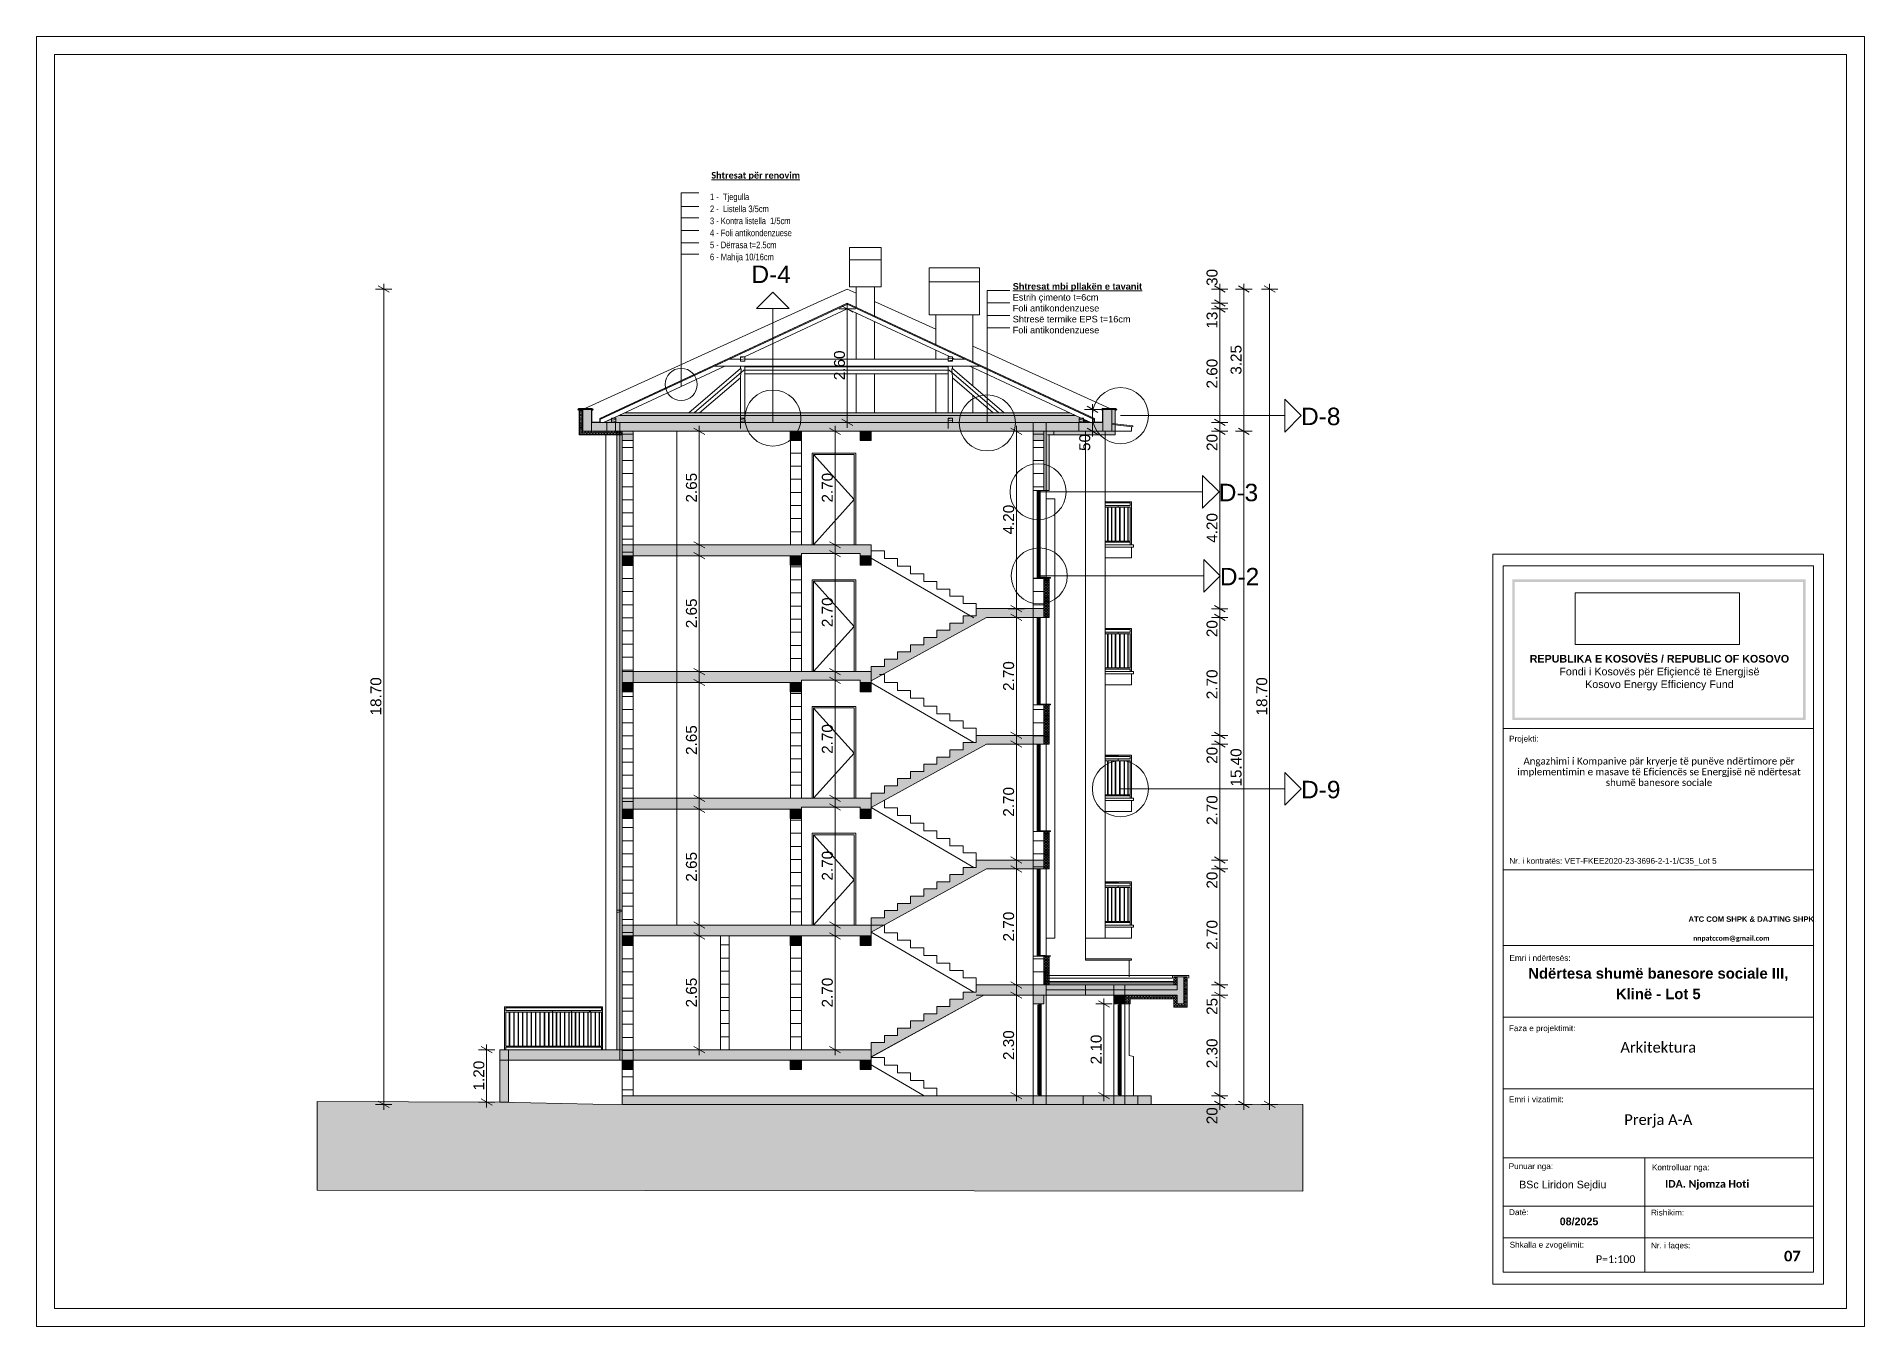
# Paper-space layout 'a3' of a CAD drawing. Header units: millimetres, sheet in inches. Extents: x 0 to 16.5, y 0 to 11.6.
# The model-space entities are those that its viewports show. They can reach past a viewport. Long polylines and large blocks are cut down to what shows.
import ezdxf

# ---------------------------------------------------------------- set-up
doc = ezdxf.new("R2010")
doc.units = ezdxf.units.MM
doc.header["$MEASUREMENT"] = 0
doc.header["$XCLIPFRAME"] = 0
doc.linetypes.add('AStair_dashed', pattern=[1800, 800, -1000])
doc.linetypes.add('Dot & Dashed', pattern=[335.138881, 176.388884, -88.194442, 0, -70.555556])
for name, color, linetype, lineweight in [('0_muret e jashtme_Pen_No__1', 7, 'Continuous', 0), ('0_Pen_No__1', 7, 'Continuous', 0), ('2D Drafting - General_Pen_No__1', 7, 'Continuous', 0), ('Annotation - Text_Pen_No__1', 7, 'Continuous', 0), ('Annotation - Text_Pen_No__20', 1, 'Continuous', 0), ('Dimensioning - General_Pen_No__1', 7, 'Continuous', 0), ('Dimensioning - General_Pen_No__41', 7, 'Continuous', 0), ('Exterior walls_Pen_No__1', 7, 'Continuous', 0), ('Exterior walls_Pen_No__6', 5, 'Continuous', 0), ('Lines_Pen_No__1', 7, 'Continuous', 0), ('Lines_Pen_No__20', 1, 'Continuous', 0), ('Shell - Roof_Pen_No__1', 7, 'Continuous', 0), ('Shell - Roof_Pen_No__20', 1, 'Continuous', 0), ('Shell - Roof_Pen_No__21', 7, 'Continuous', 0), ('Structural - Bearing_Pen_No__1', 7, 'Continuous', 0), ('Structural - Bearing_Pen_No__120', 7, 'Continuous', 0)]:
    doc.layers.add(name, color=color, linetype=linetype, lineweight=lineweight)
for name, color, linetype, lineweight, true_color in [('0_muret e jashtme_Pen_No__14', 7, 'Continuous', 0, 0xbd8b17), ('0_muret e jashtme_Pen_No__82', 7, 'Continuous', 0, 0xaaaaaa), ('Exterior walls_Pen_No__61', 7, 'Continuous', 0, 0x6a6a6a), ('Shell - Roof_Pen_No__61', 7, 'Continuous', 0, 0x6a6a6a), ('Structural - Bearing_Pen_No__107', 7, 'Continuous', 0, 0xaaaaaa), ('Structural - Bearing_Pen_No__112', 7, 'Continuous', 0, 0xd5aaaa), ('Structural - Bearing_Pen_No__61', 7, 'Continuous', 0, 0x6a6a6a), ('Structural - Bearing_Pen_No__86', 7, 'Continuous', 0, 0x5555ff)]:
    doc.layers.add(name, color=color, linetype=linetype, lineweight=lineweight, true_color=true_color)
for name, color, linetype in [('Dimensioning - General', 7, 'Continuous'), ('Drawing & Figure', 7, 'Continuous'), ('Exterior walls', 7, 'Continuous'), ('Shell - Roof', 7, 'Continuous')]:
    doc.layers.add(name, color=color, linetype=linetype)
doc.styles.add('GENERATED_STYLE_1', font='')
doc.styles.add('GENERATED_STYLE_2', font='')
doc.styles.add('GENERATED_STYLE_3', font='')
doc.styles.add('GENERATED_STYLE_4', font='')
doc.styles.add('GENERATED_STYLE_5', font='')
doc.styles.add('GENERATED_STYLE_6', font='')
doc.styles.get('GENERATED_STYLE_1').set_extended_font_data('Arial')
doc.styles.get('GENERATED_STYLE_2').set_extended_font_data('Calibri')
doc.styles.get('GENERATED_STYLE_3').set_extended_font_data('Calibri', bold=True)
doc.styles.get('GENERATED_STYLE_4').set_extended_font_data('Arial', bold=True)
doc.styles.get('GENERATED_STYLE_5').set_extended_font_data('Arial Narrow')
doc.styles.get('GENERATED_STYLE_6').set_extended_font_data('Arial Unicode MS')
doc.dimstyles.new('GENERATED_STYLE__1', dxfattribs={"dimtxt": 250, "dimasz": 190, "dimexe": 0.18, "dimexo": 3, "dimgap": 0.09, "dimtad": 1, "dimlfac": 0.001, "dimzin": 0, "dimdsep": 46, "dimtxsty": 'GENERATED_STYLE_1', "dimblk": 'ARROWHEAD_2', "dimblk1": 'ARROWHEAD_2', "dimblk2": 'ARROWHEAD_2', "dimcen": 0.09, "dimclrd": 7, "dimclre": 7, "dimclrt": 7, "dimadec": 0, "dimazin": 0, "dimtfac": 1, "dimtdec": 4, "dimtmove": 0, "dimatfit": 3, "dimfxl": 1, "dimtolj": 1, "dimtzin": 0, "dimarcsym": 0})
picture_1 = doc.add_image_def('image1.png', size_in_pixel=(354, 134))
pattern_1 = [(90, (2247653.822, -76424.967), (-34.6410162, 0), [20, -40]), (90, (2247636.502, -76394.967), (-34.6410162, 0), [20, -40]), (150, (2247653.822, -76404.967), (17.320508, 30), [20, -40]), (150, (2247619.18, -76404.967), (17.320508, 30), [20, -40]), (210, (2247653.822, -76424.967), (-17.320508, 30), [20, -40]), (210, (2247619.18, -76424.967), (-17.320508, 30), [20, -40])]
pattern_2 = [(0, (2836696.22, -60244), (0, 300), []), (90, (2836696.22, -60244), (-300, 0), [])]
pattern_3 = [(10, (2247653.822, -76424.967), (-7.8141678, 44.3163477), [])]

psp = doc.layouts.new('a3')

msp = doc.modelspace()

# ---------------------------------------------------------------- texts
at = {"layer": 'Annotation - Text_Pen_No__1', "color": 7}
for s, style, p in [('IDA. Njomza Hoti', 'GENERATED_STYLE_3', (2850906.016, -64883.18)), ('08/2025', 'GENERATED_STYLE_4', (2848496.927, -65743.305))]:
    msp.add_text(s, height=175, dxfattribs=dict(at, style=style)).set_placement(p)
at = {"layer": 'Annotation - Text_Pen_No__1', "color": 7, "linetype": 'Continuous', "lineweight": 0}
for s, insert, char_height, attachment_point, style in [('\\A1;{\\pqc;\\fCalibri|b1|i0|c0|p34;\\L\\LShtresat për renovim}', (2830100.605, -41642.932), 150, 2, 'GENERATED_STYLE_3'), ('\\A1;{\\pql;\\fArial|b0|i0|c0|p34;\\P\\pql;\\fArial|b1|i0|c0|p34;\\L\\LShtresat mbi pllakën e tavanit\\P\\pql;\\fArial|b0|i0|c0|p34;\\l\\lEstrih çimento t=6cm\\P\\pql;\\fArial|b0|i0|c0|p34;Foli antikondenzuese\\P\\pql;\\fArial|b0|i0|c0|p34;Shtresë termike EPS t=16cm\\P\\pql;\\fArial|b0|i0|c0|p34;Foli antikondenzuese\\P\\pql;\\fArial|b0|i0|c0|p34;\\c2203138;}', (2835982.215, -44635.935), 150, 4, 'GENERATED_STYLE_1'), ('\\A1;{\\pqc;\\fArial|b1|i0|c0|p34;REPUBLIKA E KOSOVËS / REPUBLIC OF KOSOVO\\P\\pqc;\\fArial|b0|i0|c0|p34;Fondi i Kosovës për Efiçiencë të Energjisë\\P\\pqc;\\fArial|b0|i0|c0|p34;Kosovo Energy Efficiency Fund\\P\\pqc;\\fArial|b1|i0|c0|p34;\\H1.042194x;}', (2850778.013, -52693.432), 175, 2, 'GENERATED_STYLE_4'), ('\\A1;{\\pqc;\\fCalibri|b0|i0|c0|p34;Arkitektura}', (2850751.549, -61550.826), 242.5, 2, 'GENERATED_STYLE_2'), ('\\A1;{\\pqc;\\fCalibri|b0|i0|c0|p34;Prerja A-A}', (2850751.549, -63205.367), 242.5, 2, 'GENERATED_STYLE_2'), ('\\A1;{\\pqc;\\fCalibri|b0|i0|c0|p34;P=1:100}', (2849776.467, -66431.425), 175, 2, 'GENERATED_STYLE_2'), ('\\A1;{\\pqc;\\fCalibri|b1|i0|c0|p34; 0\\fCalibri|b1|i0|c0|p34;7}', (2853776.415, -66327.985), 242.5, 2, 'GENERATED_STYLE_3')]:
    msp.add_mtext(s, dxfattribs=dict(at, insert=insert, char_height=char_height, attachment_point=attachment_point, style=style))
for s, insert, char_height, attachment_point, line_spacing_factor, style in [('\\A1;{\\pql;\\fArial Narrow|b0|i0|c0|p34;    \\P\\pql;\\fArial Narrow|b0|i0|c0|p34;      \\P\\pql;\\fArial Narrow|b0|i0|c0|p34;      1 -  Tjegulla \\P\\pql;\\fArial Narrow|b0|i0|c0|p34;      2 -  Listella 3/5cm\\P\\pql;\\fArial Narrow|b0|i0|c0|p34;      3 - Kontra listella  1/5cm\\P\\pql;\\fArial Narrow|b0|i0|c0|p34;      4 - Foli antikondenzuese\\P\\pql;\\fArial Narrow|b0|i0|c0|p34;      5 - Dërrasa t=2.5cm\\P\\pql;\\fArial Narrow|b0|i0|c0|p34;      6 - \\fArial Narrow|b0|i0|c0|p34;\\c2203138;Mahija 10/16cm }', (2828769.063, -43707.037), 150, 7, 1.100611, 'GENERATED_STYLE_5'), ('\\pxqc;\\A1;Ndërtesa shumë banesore sociale III, \\PKlinë - Lot 5', (2850751.549, -59859.029), 242.5, 2, 1.16153, 'GENERATED_STYLE_4')]:
    msp.add_mtext(s, dxfattribs=dict(at, insert=insert, char_height=char_height, attachment_point=attachment_point, line_spacing_factor=line_spacing_factor, style=style))
at = {"layer": 'Annotation - Text_Pen_No__1', "color": 7, "linetype": 'Continuous', "lineweight": 5, "insert": (2850768.515, -55041.768), "char_height": 160, "width": 6797.99537, "attachment_point": 2, "line_spacing_factor": 0.919632, "style": 'GENERATED_STYLE_5'}
msp.add_mtext('\\A1;\\pxqc;{\\fCalibri Light|b0|i0|c0|p34;Angazhimi i Kompanive pär kryerje të punëve ndërtimore për implementimin e masave të Eficiencës se Energjisë në ndërtesat shumë banesore sociale}', dxfattribs=at)
at = {"layer": 'Annotation - Text_Pen_No__1', "color": 7, "linetype": 'Continuous', "lineweight": 5, "attachment_point": 2}
for s, insert, char_height, style in [('\\A1;\\pxqc;ATC COM SHPK & DAJTING SHPK ', (2852878.607, -58675.523), 125, 'GENERATED_STYLE_4'), ('\\A1;\\pxqc;BSc Liridon Sejdiu', (2848566.508, -64724.821), 175, 'GENERATED_STYLE_1')]:
    msp.add_mtext(s, dxfattribs=dict(at, insert=insert, char_height=char_height, style=style))
at = {"layer": 'Annotation - Text_Pen_No__20', "color": 1, "linetype": 'Continuous', "lineweight": 0, "char_height": 400, "attachment_point": 2, "style": 'GENERATED_STYLE_6'}
for s, insert in [('\\A1;{\\pqc;\\fArial Unicode MS|b0|i0|c0|p34;D-\\fArial Unicode MS|b0|i0|c0|p34;4}', (2830455.145, -43783.532)), ('\\A1;{\\pqc;\\fArial Unicode MS|b0|i0|c0|p34;D-\\fArial Unicode MS|b0|i0|c0|p34;8}', (2843029.784, -47035.544)), ('\\A1;{\\pqc;\\fArial Unicode MS|b0|i0|c0|p34;D-\\fArial Unicode MS|b0|i0|c0|p34;3}', (2841146.72, -48777.016)), ('\\A1;{\\pqc;\\fArial Unicode MS|b0|i0|c0|p34;D-\\fArial Unicode MS|b0|i0|c0|p34;2}', (2841171.72, -50702.016)), ('\\A1;{\\pqc;\\fArial Unicode MS|b0|i0|c0|p34;D-\\fArial Unicode MS|b0|i0|c0|p34;9}', (2843029.783, -55573.886))]:
    msp.add_mtext(s, dxfattribs=dict(at, insert=insert))
at = {"layer": 'Dimensioning - General_Pen_No__41', "color": 7, "linetype": 'Continuous', "lineweight": 0, "char_height": 133.375, "attachment_point": 7, "style": 'GENERATED_STYLE_1'}
for s, insert in [('\\A1;{\\pql;\\fArial|b0|i0|c0|p34;Projekti:}', (2847339.908, -54717.746)), ('\\A1;\\pxql;Nr. i kontratës: VET-FKEE2020-23-3696-2-1-1/C35_Lot 5', (2847343.655, -57511.339)), ('\\A1;{\\pql;\\fArial|b0|i0|c0|p34;Emri i ndërtesës:}', (2847347.565, -59695.295)), ('\\A1;{\\pql;\\fArial|b0|i0|c0|p34;Faza e projektimit:}', (2847333.368, -61342.271)), ('\\A1;{\\pql;\\fArial|b0|i0|c0|p34;Emri i vizatimit:}', (2847333.833, -62930.548)), ('\\A1;{\\pql;\\fArial|b0|i0|c0|p34;Punuar nga:}', (2847329.673, -64499.11)), ('\\A1;{\\pql;\\fArial|b0|i0|c0|p34;Kontrolluar nga:}', (2850607.31, -64525.192)), ('\\A1;{\\pql;\\fArial|b0|i0|c0|p34;Datë:}', (2847337.678, -65513.896)), ('\\A1;{\\pql;\\fArial|b0|i0|c0|p34;Rishikim:}', (2850585.516, -65522.118)), ('\\A1;{\\pql;\\fArial|b0|i0|c0|p34;Shkalla e zvogëlimit:}', (2847352.512, -66296.499)), ('\\A1;{\\pql;\\fArial|b0|i0|c0|p34;Nr. i faqes:}', (2850584.332, -66312.095))]:
    msp.add_mtext(s, dxfattribs=dict(at, insert=insert))
at = {"layer": 'Dimensioning - General_Pen_No__41', "color": 7, "linetype": 'Continuous', "lineweight": 5, "insert": (2851548.656, -59262.732), "char_height": 115, "attachment_point": 7, "line_spacing_factor": 0.922253, "style": 'GENERATED_STYLE_1'}
msp.add_mtext('\\A1;\\pxql,t6.4112,13.191,20.438,28.538;{\\fCalibri|b1|i0|c0|p34;nnpatccom@gmail.com}', dxfattribs=at)

# ---------------------------------------------------------------- blocks, each defined once
blk = doc.blocks.new('Wall_1', base_point=(2826546, -47303))
at = {"layer": 'Exterior walls_Pen_No__6', "linetype": 'Continuous', "lineweight": 0, "true_color": 0x97acff}
blk.add_hatch(color=161, dxfattribs=at).paths.add_polyline_path([(2826536, -47303), (2826536, -47364), (2826546, -47374), (2826546, -47303)])
at = {"layer": 'Exterior walls_Pen_No__6', "color": 5, "linetype": 'Continuous', "lineweight": 0, "flags": 128}
for points in [[(2826536, -47303), (2826536, -47364)], [(2826546, -47303), (2826536, -47303)], [(2826546, -47374), (2826546, -47303)]]:
    blk.add_lwpolyline(points, dxfattribs=at)
blk = doc.blocks.new('Wall_2', base_point=(2826546, -47374))
at = {"layer": 'Exterior walls_Pen_No__6', "linetype": 'Continuous', "lineweight": 0, "true_color": 0x97acff}
blk.add_hatch(color=161, dxfattribs=at).paths.add_polyline_path([(2826536, -47364), (2826356, -47364), (2826346, -47374), (2826546, -47374)])
at = {"layer": 'Exterior walls_Pen_No__6', "color": 5, "linetype": 'Continuous', "lineweight": 0, "flags": 128}
for points in [[(2826346, -47374), (2826546, -47374)], [(2826536, -47364), (2826356, -47364)]]:
    blk.add_lwpolyline(points, dxfattribs=at)
blk = doc.blocks.new('Wall_3', base_point=(2826346, -47374))
at = {"layer": 'Exterior walls_Pen_No__6', "linetype": 'Continuous', "lineweight": 0, "true_color": 0x97acff}
blk.add_hatch(color=161, dxfattribs=at).paths.add_polyline_path([(2826356, -47364), (2826356, -47084), (2826346, -47074), (2826346, -47374)])
at = {"layer": 'Exterior walls_Pen_No__6', "color": 5, "linetype": 'Continuous', "lineweight": 0, "flags": 128}
for points in [[(2826346, -47074), (2826346, -47374)], [(2826356, -47364), (2826356, -47084)]]:
    blk.add_lwpolyline(points, dxfattribs=at)
blk = doc.blocks.new('Wall_4', base_point=(2826346, -47074))
at = {"layer": 'Exterior walls_Pen_No__61', "linetype": 'Continuous', "lineweight": 0, "true_color": 0x6a6a6a}
blk.add_hatch(color=251, dxfattribs=at).paths.add_polyline_path([(2826355, -47054), (2826058, -47054), (2826066, -47074), (2826346, -47074)])
at = {"layer": 'Exterior walls_Pen_No__1', "color": 7, "linetype": 'Continuous', "lineweight": 0, "flags": 128}
for points in [[(2826355, -47054), (2826058, -47054)], [(2826066, -47074), (2826346, -47074)]]:
    blk.add_lwpolyline(points, dxfattribs=at)
blk = doc.blocks.new('Wall_5', base_point=(2826066, -47074))
at = {"layer": 'Exterior walls_Pen_No__61', "linetype": 'Continuous', "lineweight": 0, "true_color": 0x6a6a6a}
blk.add_hatch(color=251, dxfattribs=at).paths.add_polyline_path([(2826058, -47054), (2826032, -47080), (2826046, -47094), (2826066, -47074)])
at = {"layer": 'Exterior walls_Pen_No__1', "color": 7, "linetype": 'Continuous', "lineweight": 0, "flags": 128}
for points in [[(2826058, -47054), (2826032, -47080)], [(2826032, -47080), (2826046, -47094)], [(2826046, -47094), (2826066, -47074)]]:
    blk.add_lwpolyline(points, dxfattribs=at)
blk = doc.blocks.new('Wall_6', base_point=(2826346, -47074))
at = {"layer": 'Exterior walls_Pen_No__61', "linetype": 'Continuous', "lineweight": 0, "true_color": 0x6a6a6a}
blk.add_hatch(color=251, dxfattribs=at).paths.add_polyline_path([(2826346, -47074), (2826367, -47095), (2826381, -47081), (2826355, -47054)])
at = {"layer": 'Exterior walls_Pen_No__1', "color": 7, "linetype": 'Continuous', "lineweight": 0, "flags": 128}
for points in [[(2826381, -47081), (2826355, -47054)], [(2826356, -47084), (2826367, -47095)], [(2826367, -47095), (2826381, -47081)]]:
    blk.add_lwpolyline(points, dxfattribs=at)
blk = doc.blocks.new('Wall_7', base_point=(2837846, -47303))
at = {"layer": 'Exterior walls_Pen_No__6', "linetype": 'Continuous', "lineweight": 0, "true_color": 0x97acff}
blk.add_hatch(color=161, dxfattribs=at).paths.add_polyline_path([(2837846, -47303), (2837846, -47374), (2837856, -47364), (2837856, -47303)])
at = {"layer": 'Exterior walls_Pen_No__6', "color": 5, "linetype": 'Continuous', "lineweight": 0, "flags": 128}
for points in [[(2837846, -47303), (2837846, -47374)], [(2837856, -47303), (2837846, -47303)], [(2837856, -47364), (2837856, -47303)]]:
    blk.add_lwpolyline(points, dxfattribs=at)
blk = doc.blocks.new('Wall_8', base_point=(2837846, -47374))
at = {"layer": 'Exterior walls_Pen_No__6', "linetype": 'Continuous', "lineweight": 0, "true_color": 0x97acff}
blk.add_hatch(color=161, dxfattribs=at).paths.add_polyline_path([(2837846, -47374), (2838046, -47374), (2838036, -47364), (2837856, -47364)])
at = {"layer": 'Exterior walls_Pen_No__6', "color": 5, "linetype": 'Continuous', "lineweight": 0, "flags": 128}
for points in [[(2837846, -47374), (2838046, -47374)], [(2838036, -47364), (2837856, -47364)]]:
    blk.add_lwpolyline(points, dxfattribs=at)
blk = doc.blocks.new('Wall_9', base_point=(2838046, -47374))
at = {"layer": 'Exterior walls_Pen_No__6', "linetype": 'Continuous', "lineweight": 0, "true_color": 0x97acff}
blk.add_hatch(color=161, dxfattribs=at).paths.add_polyline_path([(2838046, -47374), (2838046, -47074), (2838036, -47084), (2838036, -47364)])
at = {"layer": 'Exterior walls_Pen_No__6', "color": 5, "linetype": 'Continuous', "lineweight": 0, "flags": 128}
for points in [[(2838036, -47084), (2838036, -47364)], [(2838046, -47374), (2838046, -47074)]]:
    blk.add_lwpolyline(points, dxfattribs=at)
blk = doc.blocks.new('Wall_10', base_point=(2838046, -47074))
at = {"layer": 'Exterior walls_Pen_No__61', "linetype": 'Continuous', "lineweight": 0, "true_color": 0x6a6a6a}
blk.add_hatch(color=251, dxfattribs=at).paths.add_polyline_path([(2838046, -47074), (2838326, -47074), (2838335, -47054), (2838038, -47054)])
at = {"layer": 'Exterior walls_Pen_No__1', "color": 7, "linetype": 'Continuous', "lineweight": 0, "flags": 128}
for points in [[(2838335, -47054), (2838038, -47054)], [(2838046, -47074), (2838326, -47074)]]:
    blk.add_lwpolyline(points, dxfattribs=at)
blk = doc.blocks.new('Wall_11', base_point=(2838326, -47074))
at = {"layer": 'Exterior walls_Pen_No__61', "linetype": 'Continuous', "lineweight": 0, "true_color": 0x6a6a6a}
blk.add_hatch(color=251, dxfattribs=at).paths.add_polyline_path([(2838326, -47074), (2838346, -47094), (2838360, -47080), (2838335, -47054)])
at = {"layer": 'Exterior walls_Pen_No__1', "color": 7, "linetype": 'Continuous', "lineweight": 0, "flags": 128}
for points in [[(2838326, -47074), (2838346, -47094)], [(2838360, -47080), (2838335, -47054)], [(2838346, -47094), (2838360, -47080)]]:
    blk.add_lwpolyline(points, dxfattribs=at)
blk = doc.blocks.new('Wall_12', base_point=(2838046, -47074))
at = {"layer": 'Exterior walls_Pen_No__61', "linetype": 'Continuous', "lineweight": 0, "true_color": 0x6a6a6a}
blk.add_hatch(color=251, dxfattribs=at).paths.add_polyline_path([(2838038, -47054), (2838012, -47081), (2838026, -47095), (2838046, -47074)])
at = {"layer": 'Exterior walls_Pen_No__1', "color": 7, "linetype": 'Continuous', "lineweight": 0, "flags": 128}
for points in [[(2838038, -47054), (2838012, -47081)], [(2838012, -47081), (2838026, -47095)], [(2838026, -47095), (2838036, -47084)]]:
    blk.add_lwpolyline(points, dxfattribs=at)
blk = doc.blocks.new('*D13', base_point=(2247654, -76425))
at = {"layer": 'Dimensioning - General_Pen_No__1', "color": 7, "linetype": 'Continuous', "lineweight": 0}
for p, q in [((2836254, -60479), (2835879, -60479)), ((2836191, -60551), (2835941, -60407)), ((2836066, -60479), (2836066, -60357)), ((2836066, -62779), (2836066, -60479)), ((2835941, -62707), (2836191, -62851)), ((2836254, -62779), (2835879, -62779)), ((2836066, -62901), (2836066, -62779))]:
    blk.add_line(p, q, dxfattribs=at)
at = {"layer": 'Dimensioning - General_Pen_No__1', "color": 7, "lineweight": 0, "insert": (2836016, -61962), "char_height": 250, "attachment_point": 7, "rotation": 90, "style": 'GENERATED_STYLE_1'}
blk.add_mtext('\\A1;{\\pql;\\fArial|b0|i0|c0|p34;2.30}', dxfattribs=at)
blk = doc.blocks.new('ARROWHEAD_2')
at = {"color": 0, "linetype": 'Continuous', "lineweight": 0}
for p, q in [((0, 0), (-1, 0)), ((-0.38, -0.66), (0.38, 0.66))]:
    blk.add_line(p, q, dxfattribs=at)
blk = doc.blocks.new('*D15', base_point=(2247654, -76425))
at = {"layer": 'Dimensioning - General_Pen_No__1', "color": 7, "linetype": 'Continuous', "lineweight": 0}
for p, q in [((2836254, -57589), (2835879, -57589)), ((2836191, -57661), (2835941, -57517)), ((2836066, -57589), (2836066, -57467)), ((2836066, -60244), (2836066, -57589)), ((2835941, -60172), (2836191, -60316)), ((2836254, -60244), (2835879, -60244)), ((2836066, -60366), (2836066, -60244))]:
    blk.add_line(p, q, dxfattribs=at)
at = {"layer": 'Dimensioning - General_Pen_No__1', "color": 7, "lineweight": 0, "insert": (2836016, -59249), "char_height": 250, "attachment_point": 7, "rotation": 90, "style": 'GENERATED_STYLE_1'}
blk.add_mtext('\\A1;{\\pql;\\fArial|b0|i0|c0|p34;2.70}', dxfattribs=at)
blk = doc.blocks.new('*D16', base_point=(2247654, -76425))
at = {"layer": 'Dimensioning - General_Pen_No__1', "color": 7, "linetype": 'Continuous', "lineweight": 0}
for p, q in [((2836254, -54735), (2835879, -54735)), ((2836191, -54807), (2835941, -54662)), ((2836066, -54735), (2836066, -54612)), ((2836066, -57389), (2836066, -54735)), ((2836254, -57389), (2835879, -57389)), ((2835941, -57317), (2836191, -57461)), ((2836066, -57512), (2836066, -57389))]:
    blk.add_line(p, q, dxfattribs=at)
at = {"layer": 'Dimensioning - General_Pen_No__1', "color": 7, "lineweight": 0, "insert": (2836016, -56395), "char_height": 250, "attachment_point": 7, "rotation": 90, "style": 'GENERATED_STYLE_1'}
blk.add_mtext('\\A1;{\\pql;\\fArial|b0|i0|c0|p34;2.70}', dxfattribs=at)
blk = doc.blocks.new('*D17', base_point=(2247654, -76425))
at = {"layer": 'Dimensioning - General_Pen_No__1', "color": 7, "linetype": 'Continuous', "lineweight": 0}
for p, q in [((2836254, -51835), (2835879, -51835)), ((2836191, -51907), (2835941, -51762)), ((2836066, -51835), (2836066, -51712)), ((2836066, -54535), (2836066, -51835)), ((2836254, -54535), (2835879, -54535)), ((2835941, -54462), (2836191, -54607)), ((2836066, -54657), (2836066, -54535))]:
    blk.add_line(p, q, dxfattribs=at)
at = {"layer": 'Dimensioning - General_Pen_No__1', "color": 7, "lineweight": 0, "insert": (2836016, -53517), "char_height": 250, "attachment_point": 7, "rotation": 90, "style": 'GENERATED_STYLE_1'}
blk.add_mtext('\\A1;{\\pql;\\fArial|b0|i0|c0|p34;2.70}', dxfattribs=at)
blk = doc.blocks.new('*D18', base_point=(2247654, -76425))
at = {"layer": 'Dimensioning - General_Pen_No__1', "color": 7, "linetype": 'Continuous', "lineweight": 0}
for p, q in [((2836254, -47574), (2835879, -47574)), ((2836191, -47646), (2835941, -47502)), ((2836066, -47574), (2836066, -47452)), ((2836066, -51635), (2836066, -47574)), ((2836254, -51635), (2835879, -51635)), ((2835941, -51562), (2836191, -51707)), ((2836066, -51757), (2836066, -51635))]:
    blk.add_line(p, q, dxfattribs=at)
at = {"layer": 'Dimensioning - General_Pen_No__1', "color": 7, "lineweight": 0, "insert": (2836016, -49937), "char_height": 250, "attachment_point": 7, "rotation": 90, "style": 'GENERATED_STYLE_1'}
blk.add_mtext('\\A1;{\\pql;\\fArial|b0|i0|c0|p34;4.20}', dxfattribs=at)
blk = doc.blocks.new('*D19', base_point=(2247654, -76425))
at = {"layer": 'Dimensioning - General_Pen_No__1', "color": 7, "linetype": 'Continuous', "lineweight": 0}
for p, q in [((2832106, -50374), (2831731, -50374)), ((2832043, -50446), (2831793, -50302)), ((2831918, -50374), (2831918, -50252)), ((2831918, -53074), (2831918, -50374)), ((2832106, -53074), (2831731, -53074)), ((2831793, -53002), (2832043, -53146)), ((2831918, -53197), (2831918, -53074))]:
    blk.add_line(p, q, dxfattribs=at)
at = {"layer": 'Dimensioning - General_Pen_No__1', "color": 7, "lineweight": 0, "insert": (2831868, -52057), "char_height": 250, "attachment_point": 7, "rotation": 90, "style": 'GENERATED_STYLE_1'}
blk.add_mtext('\\A1;{\\pql;\\fArial|b0|i0|c0|p34;2.70}', dxfattribs=at)
blk = doc.blocks.new('*D20', base_point=(2247654, -76425))
at = {"layer": 'Dimensioning - General_Pen_No__1', "color": 7, "linetype": 'Continuous', "lineweight": 0}
for p, q in [((2832106, -47574), (2831731, -47574)), ((2832043, -47646), (2831793, -47502)), ((2831918, -47574), (2831918, -47452)), ((2831918, -50174), (2831918, -47574)), ((2832106, -50174), (2831731, -50174)), ((2831793, -50102), (2832043, -50246)), ((2831918, -50297), (2831918, -50174))]:
    blk.add_line(p, q, dxfattribs=at)
at = {"layer": 'Dimensioning - General_Pen_No__1', "color": 7, "lineweight": 0, "insert": (2831868, -49207), "char_height": 250, "attachment_point": 7, "rotation": 90, "style": 'GENERATED_STYLE_1'}
blk.add_mtext('\\A1;{\\pql;\\fArial|b0|i0|c0|p34;2.70}', dxfattribs=at)
blk = doc.blocks.new('*D21', base_point=(2247654, -76425))
at = {"layer": 'Dimensioning - General_Pen_No__1', "color": 7, "linetype": 'Continuous', "lineweight": 0}
for p, q in [((2832106, -47574), (2831731, -47574)), ((2832043, -47646), (2831793, -47502)), ((2831918, -47574), (2831918, -47452)), ((2831918, -50174), (2831918, -47574)), ((2832106, -50174), (2831731, -50174)), ((2831793, -50102), (2832043, -50246)), ((2831918, -50297), (2831918, -50174))]:
    blk.add_line(p, q, dxfattribs=at)
at = {"layer": 'Dimensioning - General_Pen_No__1', "color": 7, "lineweight": 0, "insert": (2831868, -49207), "char_height": 250, "attachment_point": 7, "rotation": 90, "style": 'GENERATED_STYLE_1'}
blk.add_mtext('\\A1;{\\pql;\\fArial|b0|i0|c0|p34;2.70}', dxfattribs=at)
blk = doc.blocks.new('*D22', base_point=(2247654, -76425))
at = {"layer": 'Dimensioning - General_Pen_No__1', "color": 7, "linetype": 'Continuous', "lineweight": 0}
for p, q in [((2832106, -47574), (2831731, -47574)), ((2832043, -47646), (2831793, -47502)), ((2831918, -47574), (2831918, -47452)), ((2831918, -50174), (2831918, -47574)), ((2832106, -50174), (2831731, -50174)), ((2831793, -50102), (2832043, -50246)), ((2831918, -50297), (2831918, -50174))]:
    blk.add_line(p, q, dxfattribs=at)
at = {"layer": 'Dimensioning - General_Pen_No__1', "color": 7, "lineweight": 0, "insert": (2831868, -49207), "char_height": 250, "attachment_point": 7, "rotation": 90, "style": 'GENERATED_STYLE_1'}
blk.add_mtext('\\A1;{\\pql;\\fArial|b0|i0|c0|p34;2.70}', dxfattribs=at)
blk = doc.blocks.new('*D23', base_point=(2247654, -76425))
at = {"layer": 'Dimensioning - General_Pen_No__1', "color": 7, "linetype": 'Continuous', "lineweight": 0}
for p, q in [((2832106, -47574), (2831731, -47574)), ((2832043, -47646), (2831793, -47502)), ((2831918, -47574), (2831918, -47452)), ((2831918, -50174), (2831918, -47574)), ((2832106, -50174), (2831731, -50174)), ((2831793, -50102), (2832043, -50246)), ((2831918, -50297), (2831918, -50174))]:
    blk.add_line(p, q, dxfattribs=at)
at = {"layer": 'Dimensioning - General_Pen_No__1', "color": 7, "lineweight": 0, "insert": (2831868, -49207), "char_height": 250, "attachment_point": 7, "rotation": 90, "style": 'GENERATED_STYLE_1'}
blk.add_mtext('\\A1;{\\pql;\\fArial|b0|i0|c0|p34;2.70}', dxfattribs=at)
blk = doc.blocks.new('*D24', base_point=(2247654, -76425))
at = {"layer": 'Dimensioning - General_Pen_No__1', "color": 7, "linetype": 'Continuous', "lineweight": 0}
for p, q in [((2832106, -53274), (2831731, -53274)), ((2832043, -53346), (2831793, -53202)), ((2831918, -53274), (2831918, -53152)), ((2831918, -55974), (2831918, -53274)), ((2832106, -55974), (2831731, -55974)), ((2831793, -55902), (2832043, -56046)), ((2831918, -56097), (2831918, -55974))]:
    blk.add_line(p, q, dxfattribs=at)
at = {"layer": 'Dimensioning - General_Pen_No__1', "color": 7, "lineweight": 0, "insert": (2831868, -54957), "char_height": 250, "attachment_point": 7, "rotation": 90, "style": 'GENERATED_STYLE_1'}
blk.add_mtext('\\A1;{\\pql;\\fArial|b0|i0|c0|p34;2.70}', dxfattribs=at)
blk = doc.blocks.new('*D25', base_point=(2247654, -76425))
at = {"layer": 'Dimensioning - General_Pen_No__1', "color": 7, "linetype": 'Continuous', "lineweight": 0}
for p, q in [((2832106, -56174), (2831731, -56174)), ((2832043, -56246), (2831793, -56102)), ((2831918, -56174), (2831918, -56052)), ((2831918, -58874), (2831918, -56174)), ((2832106, -58874), (2831731, -58874)), ((2831793, -58802), (2832043, -58946)), ((2831918, -58997), (2831918, -58874))]:
    blk.add_line(p, q, dxfattribs=at)
at = {"layer": 'Dimensioning - General_Pen_No__1', "color": 7, "lineweight": 0, "insert": (2831868, -57857), "char_height": 250, "attachment_point": 7, "rotation": 90, "style": 'GENERATED_STYLE_1'}
blk.add_mtext('\\A1;{\\pql;\\fArial|b0|i0|c0|p34;2.70}', dxfattribs=at)
blk = doc.blocks.new('*D26', base_point=(2247654, -76425))
at = {"layer": 'Dimensioning - General_Pen_No__1', "color": 7, "linetype": 'Continuous', "lineweight": 0}
for p, q in [((2832106, -59124), (2831731, -59124)), ((2832043, -59196), (2831793, -59052)), ((2831918, -59124), (2831918, -59002)), ((2831918, -61729), (2831918, -59124)), ((2832106, -61729), (2831731, -61729)), ((2831793, -61657), (2832043, -61801)), ((2831918, -61851), (2831918, -61729))]:
    blk.add_line(p, q, dxfattribs=at)
at = {"layer": 'Dimensioning - General_Pen_No__1', "color": 7, "lineweight": 0, "insert": (2831868, -60759), "char_height": 250, "attachment_point": 7, "rotation": 90, "style": 'GENERATED_STYLE_1'}
blk.add_mtext('\\A1;{\\pql;\\fArial|b0|i0|c0|p34;2.70}', dxfattribs=at)
blk = doc.blocks.new('*D27', base_point=(2247654, -76425))
at = {"layer": 'Dimensioning - General_Pen_No__1', "color": 7, "linetype": 'Continuous', "lineweight": 0}
for p, q in [((2828996, -59124), (2828621, -59124)), ((2828934, -59196), (2828684, -59052)), ((2828809, -59124), (2828809, -59002)), ((2828809, -61729), (2828809, -59124)), ((2828996, -61729), (2828621, -61729)), ((2828684, -61657), (2828934, -61801)), ((2828809, -61851), (2828809, -61729))]:
    blk.add_line(p, q, dxfattribs=at)
at = {"layer": 'Dimensioning - General_Pen_No__1', "color": 7, "lineweight": 0, "insert": (2828759, -60759), "char_height": 250, "attachment_point": 7, "rotation": 90, "style": 'GENERATED_STYLE_1'}
blk.add_mtext('\\A1;{\\pql;\\fArial|b0|i0|c0|p34;2.65}', dxfattribs=at)
blk = doc.blocks.new('*D28', base_point=(2247654, -76425))
at = {"layer": 'Dimensioning - General_Pen_No__1', "color": 7, "linetype": 'Continuous', "lineweight": 0}
for p, q in [((2828996, -56224), (2828621, -56224)), ((2828934, -56296), (2828684, -56152)), ((2828809, -56224), (2828809, -56102)), ((2828809, -58874), (2828809, -56224)), ((2828996, -58874), (2828621, -58874)), ((2828684, -58802), (2828934, -58946)), ((2828809, -58997), (2828809, -58874))]:
    blk.add_line(p, q, dxfattribs=at)
at = {"layer": 'Dimensioning - General_Pen_No__1', "color": 7, "lineweight": 0, "insert": (2828759, -57882), "char_height": 250, "attachment_point": 7, "rotation": 90, "style": 'GENERATED_STYLE_1'}
blk.add_mtext('\\A1;{\\pql;\\fArial|b0|i0|c0|p34;2.65}', dxfattribs=at)
blk = doc.blocks.new('*D29', base_point=(2247654, -76425))
at = {"layer": 'Dimensioning - General_Pen_No__1', "color": 7, "linetype": 'Continuous', "lineweight": 0}
for p, q in [((2828996, -53324), (2828621, -53324)), ((2828934, -53396), (2828684, -53252)), ((2828809, -53324), (2828809, -53202)), ((2828809, -55974), (2828809, -53324)), ((2828996, -55974), (2828621, -55974)), ((2828684, -55902), (2828934, -56046)), ((2828809, -56097), (2828809, -55974))]:
    blk.add_line(p, q, dxfattribs=at)
at = {"layer": 'Dimensioning - General_Pen_No__1', "color": 7, "lineweight": 0, "insert": (2828759, -54982), "char_height": 250, "attachment_point": 7, "rotation": 90, "style": 'GENERATED_STYLE_1'}
blk.add_mtext('\\A1;{\\pql;\\fArial|b0|i0|c0|p34;2.65}', dxfattribs=at)
blk = doc.blocks.new('*D30', base_point=(2247654, -76425))
at = {"layer": 'Dimensioning - General_Pen_No__1', "color": 7, "linetype": 'Continuous', "lineweight": 0}
for p, q in [((2828996, -50424), (2828621, -50424)), ((2828934, -50496), (2828684, -50352)), ((2828809, -50424), (2828809, -50302)), ((2828809, -53074), (2828809, -50424)), ((2828996, -53074), (2828621, -53074)), ((2828684, -53002), (2828934, -53146)), ((2828809, -53197), (2828809, -53074))]:
    blk.add_line(p, q, dxfattribs=at)
at = {"layer": 'Dimensioning - General_Pen_No__1', "color": 7, "lineweight": 0, "insert": (2828759, -52082), "char_height": 250, "attachment_point": 7, "rotation": 90, "style": 'GENERATED_STYLE_1'}
blk.add_mtext('\\A1;{\\pql;\\fArial|b0|i0|c0|p34;2.65}', dxfattribs=at)
blk = doc.blocks.new('*D31', base_point=(2247654, -76425))
at = {"layer": 'Dimensioning - General_Pen_No__1', "color": 7, "linetype": 'Continuous', "lineweight": 0}
for p, q in [((2828996, -47574), (2828621, -47574)), ((2828934, -47646), (2828684, -47502)), ((2828809, -47574), (2828809, -47452)), ((2828809, -50174), (2828809, -47574)), ((2828996, -50174), (2828621, -50174)), ((2828684, -50102), (2828934, -50246)), ((2828809, -50297), (2828809, -50174))]:
    blk.add_line(p, q, dxfattribs=at)
at = {"layer": 'Dimensioning - General_Pen_No__1', "color": 7, "lineweight": 0, "insert": (2828759, -49207), "char_height": 250, "attachment_point": 7, "rotation": 90, "style": 'GENERATED_STYLE_1'}
blk.add_mtext('\\A1;{\\pql;\\fArial|b0|i0|c0|p34;2.65}', dxfattribs=at)
blk = doc.blocks.new('*D32', base_point=(2247654, -76425))
at = {"layer": 'Dimensioning - General_Pen_No__1', "color": 7, "linetype": 'Continuous', "lineweight": 0}
for p, q in [((2824133, -61729), (2823758, -61729)), ((2824071, -61801), (2823821, -61657)), ((2823946, -61729), (2823946, -61607)), ((2823946, -62924), (2823946, -61729)), ((2824133, -62924), (2823758, -62924)), ((2823821, -62852), (2824071, -62996)), ((2823946, -63047), (2823946, -62924))]:
    blk.add_line(p, q, dxfattribs=at)
at = {"layer": 'Dimensioning - General_Pen_No__1', "color": 7, "lineweight": 0, "insert": (2823896, -62659), "char_height": 250, "attachment_point": 7, "rotation": 90, "style": 'GENERATED_STYLE_1'}
blk.add_mtext('\\A1;{\\pql;\\fArial|b0|i0|c0|p34;1.20}', dxfattribs=at)
blk = doc.blocks.new('*D33', base_point=(2247654, -76425))
at = {"layer": 'Dimensioning - General_Pen_No__1', "color": 7, "linetype": 'Continuous', "lineweight": 0}
for p, q in [((2840595, -62707), (2840845, -62851)), ((2840907, -62779), (2840532, -62779)), ((2840907, -62980), (2840532, -62980)), ((2840595, -62908), (2840845, -63052)), ((2840720, -62980), (2840720, -62779)), ((2840720, -63102), (2840720, -62980))]:
    blk.add_line(p, q, dxfattribs=at)
at = {"layer": 'Dimensioning - General_Pen_No__1', "color": 7, "lineweight": 0, "insert": (2840670, -63432), "char_height": 250, "attachment_point": 7, "rotation": 90, "style": 'GENERATED_STYLE_1'}
blk.add_mtext('\\A1;{\\pql;\\fArial|b0|i0|c0|p34;20}', dxfattribs=at)
blk = doc.blocks.new('*D34', base_point=(2247654, -76425))
at = {"layer": 'Dimensioning - General_Pen_No__1', "color": 7, "linetype": 'Continuous', "lineweight": 0}
for p, q in [((2840907, -60479), (2840532, -60479)), ((2840595, -60407), (2840845, -60551)), ((2840720, -62779), (2840720, -60479)), ((2840595, -62707), (2840845, -62851)), ((2840907, -62779), (2840532, -62779))]:
    blk.add_line(p, q, dxfattribs=at)
at = {"layer": 'Dimensioning - General_Pen_No__1', "color": 7, "lineweight": 0, "char_height": 250, "attachment_point": 7, "rotation": 90, "style": 'GENERATED_STYLE_1'}
for s, insert in [('\\A1;{\\pql;\\fArial|b0|i0|c0|p34;25}', (2840670, -60931)), ('\\A1;{\\pql;\\fArial|b0|i0|c0|p34;2.30}', (2840670, -62151))]:
    blk.add_mtext(s, dxfattribs=dict(at, insert=insert))
blk = doc.blocks.new('*D35', base_point=(2247654, -76425))
at = {"layer": 'Dimensioning - General_Pen_No__1', "color": 7, "linetype": 'Continuous', "lineweight": 0}
for p, q in [((2840595, -60172), (2840845, -60316)), ((2840907, -60244), (2840532, -60244)), ((2840907, -60479), (2840532, -60479)), ((2840595, -60407), (2840845, -60551)), ((2840720, -60479), (2840720, -60244))]:
    blk.add_line(p, q, dxfattribs=at)
blk = doc.blocks.new('*D36', base_point=(2247654, -76425))
at = {"layer": 'Dimensioning - General_Pen_No__1', "color": 7, "linetype": 'Continuous', "lineweight": 0}
for p, q in [((2840907, -57589), (2840532, -57589)), ((2840595, -57517), (2840845, -57661)), ((2840720, -60244), (2840720, -57589)), ((2840595, -60172), (2840845, -60316)), ((2840907, -60244), (2840532, -60244))]:
    blk.add_line(p, q, dxfattribs=at)
at = {"layer": 'Dimensioning - General_Pen_No__1', "color": 7, "lineweight": 0, "char_height": 250, "attachment_point": 7, "rotation": 90, "style": 'GENERATED_STYLE_1'}
for s, insert in [('\\A1;{\\pql;\\fArial|b0|i0|c0|p34;20}', (2840670, -58041)), ('\\A1;{\\pql;\\fArial|b0|i0|c0|p34;2.70}', (2840670, -59439))]:
    blk.add_mtext(s, dxfattribs=dict(at, insert=insert))
blk = doc.blocks.new('*D37', base_point=(2247654, -76425))
at = {"layer": 'Dimensioning - General_Pen_No__1', "color": 7, "linetype": 'Continuous', "lineweight": 0}
for p, q in [((2840907, -57389), (2840532, -57389)), ((2840907, -57589), (2840532, -57589)), ((2840595, -57317), (2840845, -57461)), ((2840595, -57517), (2840845, -57661)), ((2840720, -57589), (2840720, -57389))]:
    blk.add_line(p, q, dxfattribs=at)
blk = doc.blocks.new('*D38', base_point=(2247654, -76425))
at = {"layer": 'Dimensioning - General_Pen_No__1', "color": 7, "linetype": 'Continuous', "lineweight": 0}
for p, q in [((2840907, -54735), (2840532, -54735)), ((2840595, -54662), (2840845, -54807)), ((2840720, -57389), (2840720, -54735)), ((2840907, -57389), (2840532, -57389)), ((2840595, -57317), (2840845, -57461))]:
    blk.add_line(p, q, dxfattribs=at)
at = {"layer": 'Dimensioning - General_Pen_No__1', "color": 7, "lineweight": 0, "char_height": 250, "attachment_point": 7, "rotation": 90, "style": 'GENERATED_STYLE_1'}
for s, insert in [('\\A1;{\\pql;\\fArial|b0|i0|c0|p34;20}', (2840670, -55186)), ('\\A1;{\\pql;\\fArial|b0|i0|c0|p34;2.70}', (2840670, -56584))]:
    blk.add_mtext(s, dxfattribs=dict(at, insert=insert))
blk = doc.blocks.new('*D39', base_point=(2247654, -76425))
at = {"layer": 'Dimensioning - General_Pen_No__1', "color": 7, "linetype": 'Continuous', "lineweight": 0}
for p, q in [((2840907, -54535), (2840532, -54535)), ((2840907, -54735), (2840532, -54735)), ((2840595, -54462), (2840845, -54607)), ((2840595, -54662), (2840845, -54807)), ((2840720, -54735), (2840720, -54535))]:
    blk.add_line(p, q, dxfattribs=at)
blk = doc.blocks.new('*D40', base_point=(2247654, -76425))
at = {"layer": 'Dimensioning - General_Pen_No__1', "color": 7, "linetype": 'Continuous', "lineweight": 0}
for p, q in [((2840907, -51835), (2840532, -51835)), ((2840595, -51762), (2840845, -51907)), ((2840720, -54535), (2840720, -51835)), ((2840907, -54535), (2840532, -54535)), ((2840595, -54462), (2840845, -54607))]:
    blk.add_line(p, q, dxfattribs=at)
at = {"layer": 'Dimensioning - General_Pen_No__1', "color": 7, "lineweight": 0, "char_height": 250, "attachment_point": 7, "rotation": 90, "style": 'GENERATED_STYLE_1'}
for s, insert in [('\\A1;{\\pql;\\fArial|b0|i0|c0|p34;20}', (2840670, -52286)), ('\\A1;{\\pql;\\fArial|b0|i0|c0|p34;2.70}', (2840670, -53707))]:
    blk.add_mtext(s, dxfattribs=dict(at, insert=insert))
blk = doc.blocks.new('*D41', base_point=(2247654, -76425))
at = {"layer": 'Dimensioning - General_Pen_No__1', "color": 7, "linetype": 'Continuous', "lineweight": 0}
for p, q in [((2840907, -51635), (2840532, -51635)), ((2840907, -51835), (2840532, -51835)), ((2840595, -51562), (2840845, -51707)), ((2840595, -51762), (2840845, -51907)), ((2840720, -51835), (2840720, -51635))]:
    blk.add_line(p, q, dxfattribs=at)
blk = doc.blocks.new('*D42', base_point=(2247654, -76425))
at = {"layer": 'Dimensioning - General_Pen_No__1', "color": 7, "linetype": 'Continuous', "lineweight": 0}
for p, q in [((2840907, -47574), (2840532, -47574)), ((2840595, -47502), (2840845, -47646)), ((2840720, -51635), (2840720, -47574)), ((2840907, -51635), (2840532, -51635)), ((2840595, -51562), (2840845, -51707))]:
    blk.add_line(p, q, dxfattribs=at)
at = {"layer": 'Dimensioning - General_Pen_No__1', "color": 7, "lineweight": 0, "char_height": 250, "attachment_point": 7, "rotation": 90, "style": 'GENERATED_STYLE_1'}
for s, insert in [('\\A1;{\\pql;\\fArial|b0|i0|c0|p34;20}', (2840670, -48026)), ('\\A1;{\\pql;\\fArial|b0|i0|c0|p34;4.20}', (2840670, -50127))]:
    blk.add_mtext(s, dxfattribs=dict(at, insert=insert))
blk = doc.blocks.new('*D43', base_point=(2247654, -76425))
at = {"layer": 'Dimensioning - General_Pen_No__1', "color": 7, "linetype": 'Continuous', "lineweight": 0}
for p, q in [((2840907, -47374), (2840532, -47374)), ((2840907, -47574), (2840532, -47574)), ((2840595, -47302), (2840845, -47446)), ((2840595, -47502), (2840845, -47646)), ((2840720, -47574), (2840720, -47374))]:
    blk.add_line(p, q, dxfattribs=at)
blk = doc.blocks.new('*D44', base_point=(2247654, -76425))
at = {"layer": 'Dimensioning - General_Pen_No__1', "color": 7, "linetype": 'Continuous', "lineweight": 0}
for p, q in [((2840595, -44703), (2840845, -44847)), ((2840907, -44775), (2840532, -44775)), ((2840720, -47374), (2840720, -44775)), ((2840907, -47374), (2840532, -47374)), ((2840595, -47302), (2840845, -47446))]:
    blk.add_line(p, q, dxfattribs=at)
at = {"layer": 'Dimensioning - General_Pen_No__1', "color": 7, "lineweight": 0, "char_height": 250, "attachment_point": 7, "rotation": 90, "style": 'GENERATED_STYLE_1'}
for s, insert in [('\\A1;{\\pql;\\fArial|b0|i0|c0|p34;13}', (2840670, -45227)), ('\\A1;{\\pql;\\fArial|b0|i0|c0|p34;2.60}', (2840670, -46597))]:
    blk.add_mtext(s, dxfattribs=dict(at, insert=insert))
blk = doc.blocks.new('*D45', base_point=(2247654, -76425))
at = {"layer": 'Dimensioning - General_Pen_No__1', "color": 7, "linetype": 'Continuous', "lineweight": 0}
for p, q in [((2840907, -44643), (2840532, -44643)), ((2840595, -44571), (2840845, -44715)), ((2840595, -44703), (2840845, -44847)), ((2840720, -44775), (2840720, -44643)), ((2840907, -44775), (2840532, -44775))]:
    blk.add_line(p, q, dxfattribs=at)
blk = doc.blocks.new('*D46', base_point=(2247654, -76425))
at = {"layer": 'Dimensioning - General_Pen_No__1', "color": 7, "linetype": 'Continuous', "lineweight": 0}
for p, q in [((2840907, -44322), (2840532, -44322)), ((2840845, -44394), (2840595, -44250)), ((2840720, -44322), (2840720, -44200)), ((2840720, -44643), (2840720, -44322)), ((2840907, -44643), (2840532, -44643)), ((2840595, -44571), (2840845, -44715))]:
    blk.add_line(p, q, dxfattribs=at)
at = {"layer": 'Dimensioning - General_Pen_No__1', "color": 7, "lineweight": 0, "insert": (2840670, -44250), "char_height": 250, "attachment_point": 7, "rotation": 90, "style": 'GENERATED_STYLE_1'}
blk.add_mtext('\\A1;{\\pql;\\fArial|b0|i0|c0|p34;30}', dxfattribs=at)
blk = doc.blocks.new('*D47', base_point=(2247654, -76425))
at = {"layer": 'Dimensioning - General_Pen_No__1', "color": 7, "linetype": 'Continuous', "lineweight": 0}
for p, q in [((2838193, -60751), (2837943, -60607)), ((2838068, -60679), (2838068, -60557)), ((2838256, -60679), (2837881, -60679)), ((2838068, -62779), (2838068, -60679)), ((2837943, -62707), (2838193, -62851)), ((2838256, -62779), (2837881, -62779)), ((2838068, -62901), (2838068, -62779))]:
    blk.add_line(p, q, dxfattribs=at)
at = {"layer": 'Dimensioning - General_Pen_No__1', "color": 7, "lineweight": 0, "insert": (2838018, -62062), "char_height": 250, "attachment_point": 7, "rotation": 90, "style": 'GENERATED_STYLE_1'}
blk.add_mtext('\\A1;{\\pql;\\fArial|b0|i0|c0|p34;2.10}', dxfattribs=at)
blk = doc.blocks.new('*D48', base_point=(2247654, -76425))
at = {"layer": 'Dimensioning - General_Pen_No__1', "color": 7, "linetype": 'Continuous', "lineweight": 0}
for p, q in [((2841457, -47574), (2841082, -47574)), ((2841145, -47502), (2841395, -47646)), ((2841270, -62980), (2841270, -47574)), ((2841457, -62980), (2841082, -62980)), ((2841145, -62908), (2841395, -63052)), ((2841270, -63102), (2841270, -62980))]:
    blk.add_line(p, q, dxfattribs=at)
at = {"layer": 'Dimensioning - General_Pen_No__1', "color": 7, "lineweight": 0, "insert": (2841220, -55705), "char_height": 250, "attachment_point": 7, "rotation": 90, "style": 'GENERATED_STYLE_1'}
blk.add_mtext('\\A1;{\\pql;\\fArial|b0|i0|c0|p34;15.40}', dxfattribs=at)
blk = doc.blocks.new('*D49', base_point=(2247654, -76425))
at = {"layer": 'Dimensioning - General_Pen_No__1', "color": 7, "linetype": 'Continuous', "lineweight": 0}
for p, q in [((2841457, -44322), (2841082, -44322)), ((2841395, -44394), (2841145, -44250)), ((2841270, -44322), (2841270, -44200)), ((2841270, -47574), (2841270, -44322)), ((2841457, -47574), (2841082, -47574)), ((2841145, -47502), (2841395, -47646))]:
    blk.add_line(p, q, dxfattribs=at)
at = {"layer": 'Dimensioning - General_Pen_No__1', "color": 7, "lineweight": 0, "insert": (2841220, -46281), "char_height": 250, "attachment_point": 7, "rotation": 90, "style": 'GENERATED_STYLE_1'}
blk.add_mtext('\\A1;{\\pql;\\fArial|b0|i0|c0|p34;3.25}', dxfattribs=at)
blk = doc.blocks.new('*D50', base_point=(2247654, -76425))
at = {"layer": 'Dimensioning - General_Pen_No__1', "color": 7, "linetype": 'Continuous', "lineweight": 0}
for p, q in [((2842045, -44322), (2841670, -44322)), ((2841983, -44394), (2841733, -44250)), ((2841858, -44322), (2841858, -44200)), ((2841858, -62980), (2841858, -44322)), ((2842045, -62980), (2841670, -62980)), ((2841733, -62908), (2841983, -63052)), ((2841858, -63102), (2841858, -62980))]:
    blk.add_line(p, q, dxfattribs=at)
at = {"layer": 'Dimensioning - General_Pen_No__1', "color": 7, "lineweight": 0, "insert": (2841808, -54078), "char_height": 250, "attachment_point": 7, "rotation": 90, "style": 'GENERATED_STYLE_1'}
blk.add_mtext('\\A1;{\\pql;\\fArial|b0|i0|c0|p34;18.70}', dxfattribs=at)
blk = doc.blocks.new('*D51', base_point=(2247654, -76425))
at = {"layer": 'Dimensioning - General_Pen_No__1', "color": 7, "linetype": 'Continuous', "lineweight": 0}
for p, q in [((2832321, -44847), (2832071, -44703)), ((2832196, -44775), (2832196, -44653)), ((2832384, -44775), (2832009, -44775)), ((2832196, -47374), (2832196, -44775)), ((2832384, -47374), (2832009, -47374)), ((2832071, -47302), (2832321, -47446)), ((2832196, -47497), (2832196, -47374))]:
    blk.add_line(p, q, dxfattribs=at)
at = {"layer": 'Dimensioning - General_Pen_No__1', "color": 7, "lineweight": 0, "insert": (2832146, -46407), "char_height": 250, "attachment_point": 7, "rotation": 90, "style": 'GENERATED_STYLE_1'}
blk.add_mtext('\\A1;{\\pql;\\fArial|b0|i0|c0|p34;2.60}', dxfattribs=at)
blk = doc.blocks.new('*D52', base_point=(2247654, -76425))
at = {"layer": 'Dimensioning - General_Pen_No__1', "color": 7, "linetype": 'Continuous', "lineweight": 0}
for p, q in [((2821777, -44322), (2821402, -44322)), ((2821715, -44394), (2821465, -44250)), ((2821590, -44322), (2821590, -44200)), ((2821590, -62980), (2821590, -44322)), ((2821777, -62980), (2821402, -62980)), ((2821465, -62908), (2821715, -63052)), ((2821590, -63102), (2821590, -62980))]:
    blk.add_line(p, q, dxfattribs=at)
at = {"layer": 'Dimensioning - General_Pen_No__1', "color": 7, "lineweight": 0, "insert": (2821540, -54078), "char_height": 250, "attachment_point": 7, "rotation": 90, "style": 'GENERATED_STYLE_1'}
blk.add_mtext('\\A1;{\\pql;\\fArial|b0|i0|c0|p34;18.70}', dxfattribs=at)
blk = doc.blocks.new('*D53', base_point=(2247654, -76425))
at = {"layer": 'Dimensioning - General_Pen_No__1', "color": 7, "linetype": 'Continuous', "lineweight": 0}
for p, q in [((2837996, -47074), (2837621, -47074)), ((2837933, -47146), (2837683, -47002)), ((2837808, -47074), (2837808, -46952)), ((2837808, -47574), (2837808, -47074)), ((2837996, -47574), (2837621, -47574)), ((2837683, -47502), (2837933, -47646)), ((2837808, -47697), (2837808, -47574))]:
    blk.add_line(p, q, dxfattribs=at)
at = {"layer": 'Dimensioning - General_Pen_No__1', "color": 7, "lineweight": 0, "insert": (2837758, -48026), "char_height": 250, "attachment_point": 7, "rotation": 90, "style": 'GENERATED_STYLE_1'}
blk.add_mtext('\\A1;{\\pql;\\fArial|b0|i0|c0|p34;50}', dxfattribs=at)
blk = doc.blocks.new('Line_1', base_point=(2836588, -50885))
at = {"layer": 'Shell - Roof_Pen_No__20', "color": 1, "linetype": 'Continuous', "lineweight": 0}
for p, q in [((2840727, -50885), (2840352, -50510)), ((2840352, -51260), (2840352, -50510)), ((2836588, -50885), (2840352, -50885)), ((2840727, -50885), (2840352, -51260))]:
    blk.add_line(p, q, dxfattribs=at)
blk = doc.blocks.new('Line_2', base_point=(2836563, -48960))
at = {"layer": 'Shell - Roof_Pen_No__20', "color": 1, "linetype": 'Continuous', "lineweight": 0}
for p, q in [((2840702, -48960), (2840327, -48585)), ((2840327, -49335), (2840327, -48585)), ((2836563, -48960), (2840327, -48960)), ((2840702, -48960), (2840327, -49335))]:
    blk.add_line(p, q, dxfattribs=at)
blk = doc.blocks.new('Line_3', base_point=(2830495, -47374))
at = {"layer": 'Shell - Roof_Pen_No__20', "color": 1, "linetype": 'Continuous', "lineweight": 0}
for p, q in [((2830495, -44391), (2830120, -44766)), ((2830495, -44391), (2830870, -44766)), ((2830870, -44766), (2830120, -44766)), ((2830495, -47374), (2830495, -44766))]:
    blk.add_line(p, q, dxfattribs=at)
blk = doc.blocks.new('Line_4', base_point=(2838446, -47218))
at = {"layer": 'Shell - Roof_Pen_No__20', "color": 1, "linetype": 'Continuous', "lineweight": 0}
for p, q in [((2838446, -47218), (2842210, -47218)), ((2842585, -47218), (2842210, -46843)), ((2842210, -47593), (2842210, -46843)), ((2842585, -47218), (2842210, -47593))]:
    blk.add_line(p, q, dxfattribs=at)
blk = doc.blocks.new('Line_5', base_point=(2838446, -55757))
at = {"layer": 'Shell - Roof_Pen_No__20', "color": 1, "linetype": 'Continuous', "lineweight": 0}
for p, q in [((2842585, -55757), (2842210, -55382)), ((2842210, -56132), (2842210, -55382)), ((2838446, -55757), (2842210, -55757)), ((2842585, -55757), (2842210, -56132))]:
    blk.add_line(p, q, dxfattribs=at)

# ---------------------------------------------------------------- dimensions: what is measured, and where the dimension line sits
at = {"layer": 'Dimensioning - General', "color": 7, "linetype": 'Continuous', "lineweight": 0}
for base, p1, p2, text, picture, middle in [((2840719.745, -44321.872), (2832196.224, -44643.097), (2832196.224, -44321.872), '30', '*D46', (2840544.745, -44059.034)), ((2821589.708, -44321.872), (2822727.66, -62980.134), (2831251.182, -44321.872), '18.70', '*D52', (2821414.708, -53658.43)), ((2841857.697, -44321.872), (2840719.745, -62980.134), (2832196.224, -44321.872), '18.70', '*D50', (2841682.697, -53658.43)), ((2828808.628, -47574.328), (2829196.224, -50174.328), (2830893.597, -47574.328), '2.65', '*D31', (2828633.628, -48882.195)), ((2831918.199, -47574.328), (2831146.224, -50174.328), (2831146.224, -47574.328), '2.70', '*D20', (2831743.199, -48882.195)), ((2831918.199, -47574.328), (2831146.224, -50174.328), (2831146.224, -47574.328), '2.70', '*D21', (2831743.199, -48882.195)), ((2831918.199, -47574.328), (2831146.224, -50174.328), (2831146.224, -47574.328), '2.70', '*D22', (2831743.199, -48882.195)), ((2831918.199, -47574.328), (2831146.224, -50174.328), (2831146.224, -47574.328), '2.70', '*D23', (2831743.199, -48882.195)), ((2840719.745, -47574.328), (2835146.224, -51634.647), (2835069.231, -47574.328), '4.20', '*D42', (2840544.745, -49802.069)), ((2836066.417, -47574.328), (2836446.224, -51634.647), (2836446.224, -47574.328), '4.20', '*D18', (2835891.417, -49612.354)), ((2841269.558, -47574.328), (2839146.224, -62980.134), (2838246.224, -47574.328), '15.40', '*D48', (2841094.558, -55284.659)), ((2828808.628, -50424.328), (2829196.224, -53074.328), (2830893.597, -50424.328), '2.65', '*D30', (2828633.628, -51757.195)), ((2831918.199, -50374.328), (2831291.901, -53074.328), (2832492.197, -50374.328), '2.70', '*D19', (2831743.199, -51732.195)), ((2836066.417, -51834.647), (2835595.482, -54534.647), (2836446.224, -51834.647), '2.70', '*D17', (2835891.417, -53192.513)), ((2828808.628, -53324.328), (2829196.224, -55974.328), (2830893.597, -53324.328), '2.65', '*D29', (2828633.628, -54657.195)), ((2831918.199, -53274.328), (2831291.901, -55974.328), (2832492.197, -53274.328), '2.70', '*D24', (2831743.199, -54632.195)), ((2840719.745, -54534.647), (2835381.501, -54734.647), (2835146.224, -54534.647), '20', '*D39', (2840544.745, -54995.738)), ((2840719.745, -54734.647), (2835146.224, -57389.328), (2835381.501, -54734.647), '2.70', '*D38', (2840544.745, -56259.569)), ((2836066.417, -54734.647), (2835595.482, -57389.328), (2836446.224, -54734.647), '2.70', '*D16', (2835891.417, -56069.854)), ((2828808.628, -56224.328), (2829196.224, -58874.328), (2830893.597, -56224.328), '2.65', '*D28', (2828633.628, -57557.195)), ((2831918.199, -56174.328), (2831291.901, -58874.328), (2832493.597, -56174.328), '2.70', '*D25', (2831743.199, -57532.195)), ((2840719.745, -57389.328), (2835381.501, -57589.328), (2835146.224, -57389.328), '20', '*D37', (2840544.745, -57850.42)), ((2840719.745, -57589.328), (2835146.224, -60244.01), (2835381.501, -57589.328), '2.70', '*D36', (2840544.745, -59114.25)), ((2836066.417, -57589.328), (2835595.482, -60244.01), (2836446.224, -57589.328), '2.70', '*D15', (2835891.417, -58924.535)), ((2828808.628, -59124.328), (2829196.224, -61729.01), (2829296.224, -59124.328), '2.65', '*D27', (2828633.628, -60434.535)), ((2831918.199, -59124.328), (2831291.901, -61729.01), (2831146.224, -59124.328), '2.70', '*D26', (2831743.199, -60434.535)), ((2840719.745, -60244.01), (2839746.224, -60479.01), (2835146.224, -60244.01), '25', '*D35', (2840544.745, -60740.101))]:
    dim = msp.add_linear_dim(base=base, p1=p1, p2=p2, angle=90, text=text, dimstyle='GENERATED_STYLE__1', dxfattribs=at)
    dim.commit()
    dim.dimension.update_dxf_attribs({"geometry": picture, "text_midpoint": middle, "dimtype": 160, "text_rotation": 90})
for base, p1, p2, picture, middle in [((2841269.558, -44321.872), (2838246.224, -47574.328), (2832196.224, -44321.872), '*D49', (2841094.558, -45955.967)), ((2832196.224, -44774.933), (2831911.848, -47374.328), (2832196.224, -44774.933), '*D51', (2832021.224, -46082.497)), ((2840719.745, -44643.097), (2832196.224, -44774.933), (2832196.224, -44643.097), '*D45', (2840544.745, -45036.024)), ((2840719.745, -44774.933), (2835062.63, -47374.328), (2832196.224, -44774.933), '*D44', (2840544.745, -46272.212)), ((2837808.225, -47074.328), (2838246.224, -47574.328), (2838246.224, -47074.328), '*D53', (2837633.225, -47835.42)), ((2840719.745, -47374.328), (2835069.231, -47574.328), (2835062.63, -47374.328), '*D43', (2840544.745, -47835.42)), ((2840719.745, -51634.647), (2836446.224, -51834.647), (2835146.224, -51634.647), '*D41', (2840544.745, -52095.738)), ((2840719.745, -51834.647), (2835146.224, -54534.647), (2836446.224, -51834.647), '*D40', (2840544.745, -53382.228)), ((2836066.417, -60479.01), (2835595.482, -62779.01), (2835641.056, -60479.01), '*D13', (2835891.417, -61636.876)), ((2838068.404, -60679.01), (2836746.224, -62779.01), (2836696.224, -60679.01), '*D47', (2837893.404, -61736.876)), ((2840719.745, -60479.01), (2839146.224, -62779.01), (2839746.224, -60479.01), '*D34', (2840544.745, -61826.591)), ((2823945.843, -61729.01), (2824246.224, -62924.328), (2824246.224, -61729.01), '*D32', (2823770.843, -62334.535)), ((2840719.745, -62779.01), (2839146.224, -62980.134), (2839146.224, -62779.01), '*D33', (2840544.745, -63241.225))]:
    dim = msp.add_linear_dim(base=base, p1=p1, p2=p2, angle=90, dimstyle='GENERATED_STYLE__1', dxfattribs=at)
    dim.commit()
    dim.dimension.update_dxf_attribs({"geometry": picture, "text_midpoint": middle, "dimtype": 160, "text_rotation": 90})

# ---------------------------------------------------------------- hatches: boundary and pattern name
at = {"layer": '0_muret e jashtme_Pen_No__14', "linetype": 'Continuous', "lineweight": 0, "true_color": 0xbd8b17}
h = msp.add_hatch(dxfattribs=at)
h.set_pattern_fill('Styrofoam_SM_Insulation', color=42, style=0, pattern_type=2)
h.set_pattern_definition([(90, (2826556.224, -47364.33), (-34.641, 0), [20, -40]), (90, (2826538.903, -47334.33), (-34.641, 0), [20, -40]), (150, (2826556.224, -47344.33), (17.3205, 30), [20, -40]), (150, (2826521.583, -47344.33), (17.3205, 30), [20, -40]), (210, (2826556.224, -47364.33), (-17.3205, 30), [20, -40]), (210, (2826521.583, -47364.33), (-17.3205, 30), [20, -40])])
h.paths.add_polyline_path([(2826066.224, -47074.328), (2826066.224, -47654.328), (2827046.224, -47654.328), (2827046.224, -47574.328), (2826146.224, -47574.328), (2826146.224, -47074.328)])
h = msp.add_hatch(dxfattribs=at)
h.set_pattern_fill('Styrofoam_SM_Insulation', color=42, style=0, pattern_type=2)
h.set_pattern_definition(pattern_1)
h.paths.add_polyline_path([(2826629.832, -47374.328), (2837762.616, -47374.328), (2837419.989, -47214.329), (2826972.458, -47214.329)])
h = msp.add_hatch(dxfattribs=at)
h.set_pattern_fill('Styrofoam_SM_Insulation', color=42, style=0, pattern_type=2)
h.set_pattern_definition(pattern_1)
h.paths.add_polyline_path([(2838326.224, -47074.328), (2838246.224, -47074.328), (2838246.224, -47574.328), (2836696.224, -47574.328), (2836696.224, -48934.647), (2836816.224, -48934.647), (2836816.224, -47654.328), (2838326.224, -47654.328)])
h = msp.add_hatch(dxfattribs=at)
h.set_pattern_fill('Styrofoam_SM_Insulation', color=42, style=0, pattern_type=2)
h.set_pattern_definition([(90, (2826986.224, -53082.347), (-34.64102, 0), [20, -40]), (90, (2826968.903, -53052.347), (-34.64102, 0), [20, -40]), (150, (2826986.224, -53062.347), (17.3205, 30), [20, -40]), (150, (2826951.583, -53062.347), (17.3205, 30), [20, -40]), (210, (2826986.224, -53082.347), (-17.3205, 30), [20, -40]), (210, (2826951.583, -53082.347), (-17.3205, 30), [20, -40])])
h.paths.add_polyline_path([(2826926.224, -47574.328), (2827046.224, -47574.328), (2827046.224, -58567.725), (2826926.224, -58590.366)])
h = msp.add_hatch(dxfattribs=at)
h.set_pattern_fill('Styrofoam_SM_Insulation', color=42, style=0, pattern_type=2)
h.set_pattern_definition(pattern_1)
h.paths.add_polyline_path([(2837602.809, -47374.328), (2837762.616, -47374.328), (2837602.809, -47299.702)])
h = msp.add_hatch(dxfattribs=at)
h.set_pattern_fill('Styrofoam_SM_Insulation', color=42, style=0, pattern_type=2)
h.set_pattern_definition(pattern_1)
h.paths.add_polyline_path([(2836696.224, -50934.647), (2836696.224, -51834.647), (2836816.224, -51834.647), (2836816.224, -50934.647)])
h = msp.add_hatch(dxfattribs=at)
h.set_pattern_fill('Styrofoam_SM_Insulation', color=42, style=0, pattern_type=2)
h.set_pattern_definition(pattern_1)
h.paths.add_polyline_path([(2836696.224, -53834.647), (2836696.224, -54734.647), (2836816.224, -54734.647), (2836816.224, -53834.647)])
h = msp.add_hatch(dxfattribs=at)
h.set_pattern_fill('Styrofoam_SM_Insulation', color=42, style=0, pattern_type=2)
h.set_pattern_definition(pattern_1)
h.paths.add_polyline_path([(2836696.224, -56734.647), (2836696.224, -57589.328), (2836816.224, -57589.328), (2836816.224, -56734.647)])
h = msp.add_hatch(dxfattribs=at)
h.set_pattern_fill('Styrofoam_SM_Insulation', color=42, style=0, pattern_type=2)
h.set_pattern_definition(pattern_1)
h.paths.add_polyline_path([(2826926.224, -61729.01), (2826926.224, -58530.379), (2827046.224, -58530.379), (2827046.224, -59136.593), (2827046.224, -61729.01)])
h = msp.add_hatch(dxfattribs=at)
h.set_pattern_fill('Styrofoam_SM_Insulation', color=42, style=0, pattern_type=2)
h.set_pattern_definition(pattern_1)
h.paths.add_polyline_path([(2836696.224, -59589.328), (2836696.224, -60244.01), (2836816.224, -60242.702), (2836816.224, -59829.01), (2836816.224, -59589.328)])
h = msp.add_hatch(dxfattribs=at)
h.set_pattern_fill('Styrofoam_SM_Insulation', color=42, style=0, pattern_type=2)
h.set_pattern_definition(pattern_1)
h.paths.add_polyline_path([(2838548.85, -60479.01), (2839746.224, -60479.01), (2839746.224, -60674.328), (2839896.224, -60674.328), (2839896.224, -60060.484), (2839976.224, -60060.484), (2839976.224, -60754.328), (2839666.224, -60754.328), (2839666.224, -60559.01), (2838668.85, -60559.01), (2838668.85, -60678.524), (2838548.85, -60678.524)])
at = {"layer": '0_muret e jashtme_Pen_No__82', "linetype": 'Continuous', "lineweight": 0, "true_color": 0xaaaaaa}
h = msp.add_hatch(dxfattribs=at)
h.set_pattern_fill('Styrofoam_SM_Insulation', color=253, style=0, pattern_type=2)
h.set_pattern_definition(pattern_1)
h.paths.add_polyline_path([(2838548.85, -60196.397), (2838548.85, -60195.677), (2839746.224, -60195.677), (2839746.224, -60244.01), (2838548.85, -60244.01), (2836746.224, -60244.01), (2836746.224, -60196.397)])
h = msp.add_hatch(dxfattribs=at)
h.set_pattern_fill('Styrofoam_SM_Insulation', color=253, style=0, pattern_type=2)
h.set_pattern_definition(pattern_1)
h.paths.add_polyline_path([(2839746.528, -60244.01), (2839666.528, -60244.01), (2839666.528, -60060.484), (2839746.528, -60060.484)])
at = {"layer": '2D Drafting - General_Pen_No__1', "linetype": 'Continuous', "lineweight": 0}
for points in [[(2832198.09, -44663.695), (2832196.224, -44642.493), (2826536.224, -47285.602), (2826536.224, -47307.675)], [(2832194.357, -44663.695), (2837856.224, -47307.675), (2837856.224, -47285.602), (2832196.224, -44642.493)], [(2826144.128, -47374.328), (2826144.128, -47574.328), (2826696.224, -47574.328), (2826696.224, -47374.328), (2826346.224, -47374.328), (2826346.224, -47074.328), (2826144.128, -47074.328)], [(2826696.224, -47574.328), (2827046.224, -47574.328), (2827046.224, -47789.328), (2827296.224, -47789.328), (2827296.224, -47574.328), (2830893.597, -47574.328), (2836446.224, -47574.328), (2836446.224, -47789.328), (2836696.224, -47789.328), (2836696.224, -47574.328), (2838246.224, -47574.328), (2838246.224, -47374.328), (2838246.224, -47074.328), (2838046.224, -47074.328), (2838046.224, -47374.328), (2826696.224, -47374.328)], [(2830893.597, -47789.328), (2831146.224, -47789.328), (2831146.224, -47574.328), (2830893.597, -47574.328)], [(2832492.197, -47789.328), (2832744.823, -47789.328), (2832744.823, -47574.328), (2832492.197, -47574.328)], [(2836552.865, -50580.757), (2836552.865, -48934.647), (2836537.865, -48934.647), (2836537.865, -50580.757)], [(2836537.865, -48959.647), (2836562.865, -48959.647), (2836562.865, -48934.647), (2836612.865, -48934.647), (2836612.865, -48984.647), (2836587.865, -48984.647), (2836587.865, -49009.647), (2836537.865, -49009.647)], [(2836552.865, -49534.647), (2836552.865, -48959.647), (2836537.865, -48959.647), (2836537.865, -49534.647)], [(2836572.865, -48934.647), (2836572.865, -50580.757), (2836587.865, -50580.757), (2836587.865, -48934.647)], [(2836572.865, -48934.647), (2836572.865, -49534.647), (2836587.865, -49534.647), (2836587.865, -48934.647)], [(2832746.224, -50174.328), (2831146.224, -50174.328), (2827046.224, -50174.328), (2827046.224, -50424.328), (2831146.224, -50424.328), (2831146.224, -50374.328), (2832492.197, -50374.328), (2832492.197, -50474.328), (2832746.224, -50474.328)], [(2827043.597, -50639.328), (2827296.224, -50639.328), (2827296.224, -50424.328), (2827043.597, -50424.328)], [(2830893.597, -50639.328), (2831146.224, -50639.328), (2831146.224, -50424.328), (2830893.597, -50424.328)], [(2832492.197, -50639.328), (2832746.224, -50639.328), (2832746.224, -50424.328), (2832492.197, -50424.328)], [(2836552.865, -50859.647), (2836552.865, -50580.757), (2836537.865, -50580.757), (2836537.865, -50859.647)], [(2836587.865, -50580.757), (2836572.865, -50580.757), (2836572.865, -50859.647), (2836587.865, -50859.647)], [(2836587.865, -50884.647), (2836587.865, -50909.647), (2836537.865, -50909.647), (2836537.865, -50859.647), (2836587.865, -50859.647)], [(2836612.865, -50934.647), (2836562.865, -50934.647), (2836562.865, -50909.647), (2836587.865, -50909.647), (2836587.865, -50884.647), (2836612.865, -50884.647)], [(2836612.865, -50934.647), (2836842.937, -50934.647), (2836842.937, -50921.704), (2836612.865, -50909.647)], [(2832746.224, -52954.647), (2832746.224, -53119.647), (2832746.224, -53284.049), (2835381.501, -51834.647), (2835998.346, -51834.647), (2836446.224, -51834.647), (2836696.224, -51834.647), (2836696.224, -51634.647), (2836446.224, -51634.647), (2835146.224, -51634.647), (2835146.224, -51799.647), (2834846.224, -51799.647), (2834846.224, -51964.647), (2834546.224, -51964.647), (2834546.224, -52129.647), (2834246.224, -52129.647), (2834246.224, -52294.647), (2833946.224, -52294.647), (2833946.224, -52459.647), (2833646.224, -52459.647), (2833646.224, -52624.647), (2833346.224, -52624.647), (2833346.224, -52789.647), (2833046.224, -52789.647), (2833046.224, -52954.647)], [(2836552.865, -53480.757), (2836552.865, -51834.647), (2836537.865, -51834.647), (2836537.865, -53480.757)], [(2836537.865, -51859.647), (2836562.865, -51859.647), (2836562.865, -51834.647), (2836612.865, -51834.647), (2836612.865, -51884.647), (2836587.865, -51884.647), (2836587.865, -51909.647), (2836537.865, -51909.647)], [(2836572.865, -51834.647), (2836572.865, -53480.757), (2836587.865, -53480.757), (2836587.865, -51834.647)], [(2836572.865, -51834.647), (2836572.865, -52434.647), (2836587.865, -52434.647), (2836587.865, -51834.647)], [(2836552.865, -52434.647), (2836552.865, -51859.647), (2836537.865, -51859.647), (2836537.865, -52434.647)], [(2832746.224, -53074.328), (2827046.224, -53074.328), (2827046.224, -53324.328), (2831146.224, -53324.328), (2831146.224, -53274.328), (2832492.197, -53274.328), (2832492.197, -53374.328), (2832746.224, -53374.328)], [(2827043.597, -53539.328), (2827296.224, -53539.328), (2827296.224, -53324.328), (2827043.597, -53324.328)], [(2830893.597, -53539.328), (2831146.224, -53539.328), (2831146.224, -53324.328), (2830893.597, -53324.328)], [(2832492.197, -53539.328), (2832744.823, -53539.328), (2832744.823, -53324.328), (2832492.197, -53324.328)], [(2836552.865, -53759.647), (2836552.865, -53480.757), (2836537.865, -53480.757), (2836537.865, -53759.647)], [(2836587.865, -53480.757), (2836572.865, -53480.757), (2836572.865, -53759.647), (2836587.865, -53759.647)], [(2836587.865, -53784.647), (2836587.865, -53809.647), (2836537.865, -53809.647), (2836537.865, -53759.647), (2836587.865, -53759.647)], [(2836612.865, -53834.647), (2836562.865, -53834.647), (2836562.865, -53809.647), (2836587.865, -53809.647), (2836587.865, -53784.647), (2836612.865, -53784.647)], [(2836612.865, -53834.647), (2836842.937, -53834.647), (2836842.937, -53821.704), (2836612.865, -53809.647)], [(2832746.224, -55854.647), (2832746.224, -56019.647), (2832746.224, -56184.049), (2835381.501, -54734.647), (2836446.224, -54734.647), (2836696.224, -54734.647), (2836696.224, -54534.647), (2836446.224, -54534.647), (2835146.224, -54534.647), (2835146.224, -54699.647), (2834846.224, -54699.647), (2834846.224, -54864.647), (2834546.224, -54864.647), (2834546.224, -55029.647), (2834246.224, -55029.647), (2834246.224, -55194.647), (2833946.224, -55194.647), (2833946.224, -55359.647), (2833646.224, -55359.647), (2833646.224, -55524.647), (2833346.224, -55524.647), (2833346.224, -55689.647), (2833046.224, -55689.647), (2833046.224, -55854.647)], [(2836552.865, -56380.757), (2836552.865, -54734.647), (2836537.865, -54734.647), (2836537.865, -56380.757)], [(2836537.865, -54759.647), (2836562.865, -54759.647), (2836562.865, -54734.647), (2836612.865, -54734.647), (2836612.865, -54784.647), (2836587.865, -54784.647), (2836587.865, -54809.647), (2836537.865, -54809.647)], [(2836552.865, -55334.647), (2836552.865, -54759.647), (2836537.865, -54759.647), (2836537.865, -55334.647)], [(2836572.865, -54734.647), (2836572.865, -56380.757), (2836587.865, -56380.757), (2836587.865, -54734.647)], [(2836572.865, -54734.647), (2836572.865, -55334.647), (2836587.865, -55334.647), (2836587.865, -54734.647)], [(2832746.224, -55974.328), (2827046.224, -55974.328), (2827046.224, -56224.328), (2831146.224, -56224.328), (2831146.224, -56174.328), (2832493.597, -56174.328), (2832493.597, -56274.328), (2832746.224, -56274.328)], [(2827043.597, -56439.328), (2827296.224, -56439.328), (2827296.224, -56224.328), (2827043.597, -56224.328)], [(2830893.597, -56439.328), (2831146.224, -56439.328), (2831146.224, -56224.328), (2830893.597, -56224.328)], [(2832493.597, -56439.328), (2832746.224, -56439.328), (2832746.224, -56224.328), (2832493.597, -56224.328)], [(2836552.865, -56659.647), (2836552.865, -56380.757), (2836537.865, -56380.757), (2836537.865, -56659.647)], [(2836587.865, -56380.757), (2836572.865, -56380.757), (2836572.865, -56659.647), (2836587.865, -56659.647)], [(2836587.865, -56684.647), (2836587.865, -56709.647), (2836537.865, -56709.647), (2836537.865, -56659.647), (2836587.865, -56659.647)], [(2836612.865, -56734.647), (2836562.865, -56734.647), (2836562.865, -56709.647), (2836587.865, -56709.647), (2836587.865, -56684.647), (2836612.865, -56684.647)], [(2836612.865, -56734.647), (2836842.937, -56734.647), (2836842.937, -56721.704), (2836612.865, -56709.647)], [(2832746.224, -58709.328), (2832746.224, -58874.328), (2832746.224, -59038.731), (2835381.501, -57589.328), (2836446.224, -57589.328), (2836696.224, -57589.328), (2836696.224, -57389.328), (2836446.224, -57389.328), (2835146.224, -57389.328), (2835146.224, -57554.328), (2834846.224, -57554.328), (2834846.224, -57719.328), (2834546.224, -57719.328), (2834546.224, -57884.328), (2834246.224, -57884.328), (2834246.224, -58049.328), (2833946.224, -58049.328), (2833946.224, -58214.328), (2833646.224, -58214.328), (2833646.224, -58379.328), (2833346.224, -58379.328), (2833346.224, -58544.328), (2833046.224, -58544.328), (2833046.224, -58709.328)], [(2836552.865, -59235.438), (2836552.865, -57589.328), (2836537.865, -57589.328), (2836537.865, -59235.438)], [(2836537.865, -57614.328), (2836562.865, -57614.328), (2836562.865, -57589.328), (2836612.865, -57589.328), (2836612.865, -57639.328), (2836587.865, -57639.328), (2836587.865, -57664.328), (2836537.865, -57664.328)], [(2836552.865, -58189.328), (2836552.865, -57614.328), (2836537.865, -57614.328), (2836537.865, -58189.328)], [(2836572.865, -57589.328), (2836572.865, -59235.438), (2836587.865, -59235.438), (2836587.865, -57589.328)], [(2836572.865, -57589.328), (2836572.865, -58189.328), (2836587.865, -58189.328), (2836587.865, -57589.328)], [(2827046.224, -58874.328), (2827046.224, -59124.328), (2831146.224, -59124.328), (2832493.597, -59124.328), (2832493.597, -59174.328), (2832746.224, -59174.328), (2832746.224, -58874.328)], [(2827043.597, -59339.328), (2827296.224, -59339.328), (2827296.224, -59124.328), (2827043.597, -59124.328)], [(2830893.597, -59339.328), (2831146.224, -59339.328), (2831146.224, -59124.328), (2830893.597, -59124.328)], [(2832493.597, -59339.328), (2832746.224, -59339.328), (2832746.224, -59124.328), (2832493.597, -59124.328)], [(2836552.865, -59514.328), (2836552.865, -59235.438), (2836537.865, -59235.438), (2836537.865, -59514.328)], [(2836587.865, -59235.438), (2836572.865, -59235.438), (2836572.865, -59514.328), (2836587.865, -59514.328)], [(2836587.865, -59539.328), (2836587.865, -59564.328), (2836537.865, -59564.328), (2836537.865, -59514.328), (2836587.865, -59514.328)], [(2836612.865, -59589.328), (2836562.865, -59589.328), (2836562.865, -59564.328), (2836587.865, -59564.328), (2836587.865, -59539.328), (2836612.865, -59539.328)], [(2836612.865, -59589.328), (2836842.937, -59589.328), (2836842.937, -59576.386), (2836612.865, -59564.328)], [(2832746.224, -61893.412), (2835317.864, -60479.01), (2836446.224, -60479.01), (2836446.224, -60679.01), (2836696.224, -60679.01), (2836696.224, -60479.01), (2839746.224, -60479.01), (2839746.224, -60674.328), (2839895.92, -60674.328), (2839896.224, -60674.328), (2839896.224, -60060.484), (2839746.528, -60060.484), (2839746.528, -60244.01), (2836446.224, -60244.01), (2835146.224, -60244.01), (2835146.224, -60409.01), (2834846.224, -60409.01), (2834846.224, -60574.01), (2834546.224, -60574.01), (2834546.224, -60739.01), (2834246.224, -60739.01), (2834246.224, -60904.01), (2833946.224, -60904.01), (2833946.224, -61069.01), (2833646.224, -61069.01), (2833646.224, -61234.01), (2833346.224, -61234.01), (2833346.224, -61399.01), (2833046.224, -61399.01), (2833046.224, -61564.01), (2832746.224, -61564.01), (2832746.224, -61729.01)], [(2836696.224, -60244.01), (2836746.224, -60244.01), (2836746.224, -59940.557), (2836696.224, -59937.322)], [(2838296.224, -60678.524), (2838548.85, -60678.524), (2838548.85, -60479.01), (2838296.224, -60479.01)], [(2836556.879, -60704.01), (2836581.879, -60704.01), (2836581.879, -60679.01), (2836631.879, -60679.01), (2836631.879, -60729.01), (2836606.879, -60729.01), (2836606.879, -60754.01), (2836556.879, -60754.01)], [(2836571.879, -61430.378), (2836571.879, -60704.01), (2836556.879, -60704.01), (2836556.879, -61430.378)], [(2836591.879, -60679.01), (2836591.879, -61430.378), (2836606.879, -61430.378), (2836606.879, -60679.01)], [(2838390.718, -60704.01), (2838415.718, -60704.01), (2838415.718, -60679.01), (2838465.718, -60679.01), (2838465.718, -60729.01), (2838440.718, -60729.01), (2838440.718, -60754.01), (2838390.718, -60754.01)], [(2838405.718, -61430.378), (2838405.718, -60704.01), (2838390.718, -60704.01), (2838390.718, -61430.378)], [(2838425.718, -60679.01), (2838425.718, -61430.378), (2838440.718, -61430.378), (2838440.718, -60679.01)], [(2836556.879, -62525.12), (2836571.879, -62525.12), (2836571.879, -61330.378), (2836556.879, -61330.378)], [(2836591.879, -61330.378), (2836591.879, -62525.12), (2836606.879, -62525.12), (2836606.879, -61330.378)], [(2838390.718, -62525.12), (2838405.718, -62525.12), (2838405.718, -61330.378), (2838390.718, -61330.378)], [(2838425.718, -61330.378), (2838425.718, -62525.12), (2838440.718, -62525.12), (2838440.718, -61330.378)], [(2824446.224, -62928.703), (2824446.224, -61729.01), (2824246.224, -61729.01), (2824246.224, -62924.328)], [(2824246.224, -61964.01), (2827044.421, -61964.01), (2827046.224, -61729.01), (2824246.224, -61729.01)], [(2827044.421, -61964.01), (2832561.187, -61964.01), (2832746.224, -61964.01), (2832746.224, -61904.01), (2832746.224, -61729.01), (2827046.224, -61729.01)], [(2827043.597, -62179.01), (2827296.224, -62179.01), (2827296.224, -61964.01), (2827043.597, -61964.01)], [(2830893.597, -62179.01), (2831146.224, -62179.01), (2831146.224, -61964.01), (2830893.597, -61964.01)], [(2832493.597, -62179.01), (2832746.224, -62179.01), (2832746.224, -61964.01), (2832493.597, -61964.01)], [(2836571.879, -62704.01), (2836571.879, -62425.12), (2836556.879, -62425.12), (2836556.879, -62704.01)], [(2836606.879, -62729.01), (2836606.879, -62754.01), (2836556.879, -62754.01), (2836556.879, -62704.01), (2836606.879, -62704.01)], [(2836631.879, -62779.01), (2836581.879, -62779.01), (2836581.879, -62754.01), (2836606.879, -62754.01), (2836606.879, -62729.01), (2836631.879, -62729.01)], [(2836606.879, -62425.12), (2836591.879, -62425.12), (2836591.879, -62704.01), (2836606.879, -62704.01)], [(2838405.718, -62704.01), (2838405.718, -62425.12), (2838390.718, -62425.12), (2838390.718, -62704.01)], [(2838440.718, -62729.01), (2838440.718, -62754.01), (2838390.718, -62754.01), (2838390.718, -62704.01), (2838440.718, -62704.01)], [(2838465.718, -62779.01), (2838415.718, -62779.01), (2838415.718, -62754.01), (2838440.718, -62754.01), (2838440.718, -62729.01), (2838465.718, -62729.01)], [(2838440.718, -62425.12), (2838425.718, -62425.12), (2838425.718, -62704.01), (2838440.718, -62704.01)], [(2827046.224, -62779.01), (2827046.224, -62979.01), (2830896.224, -62979.01), (2831146.224, -62979.01), (2837596.224, -62979.01), (2839146.224, -62980.134), (2839146.224, -62779.01), (2838846.224, -62779.01), (2837596.224, -62779.01), (2831146.224, -62779.01), (2830896.224, -62779.01)]]:
    msp.add_hatch(color=7, dxfattribs=at).paths.add_polyline_path(points)
h = msp.add_hatch(dxfattribs=at)
h.set_pattern_fill('Earth', style=0, pattern_type=2)
h.set_pattern_definition([(45, (2247653.82, -76424.97), (-137.88582, 137.88582), []), (45, (2247607.86, -76379), (-275.77163, 275.77163), []), (45, (2247561.9, -76333.04), (-275.77163, 275.77163), []), (135, (2247515.937, -76287.08), (45.961939, 45.961939), [194.999993, -194.999993])])
h.paths.add_polyline_path([(2820068.61, -64943.772), (2842617.133, -64960.117), (2842618.567, -62982.651), (2826374.309, -62970.875), (2824246.224, -62924.328), (2820070.085, -62908.687), (2820070.044, -62966.305)])
at = {"layer": 'Exterior walls_Pen_No__1', "linetype": 'Continuous', "lineweight": 0}
h = msp.add_hatch(dxfattribs=at)
h.set_pattern_fill('Grid_30x30', style=0, pattern_type=2)
h.set_pattern_definition([(180, (2827046.22, -60244), (0, 300), []), (90, (2827046.22, -60244), (300, 0), [])])
h.paths.add_polyline_path([(2827296.224, -62779.01), (2827046.224, -62779.01), (2827046.224, -47574.328), (2827296.224, -47574.328)])
h = msp.add_hatch(dxfattribs=at)
h.set_pattern_fill('Grid_30x30', style=0, pattern_type=2)
h.set_pattern_definition([(0, (2831146.22, -50174.33), (0, 300), []), (90, (2831146.22, -50174.33), (-300, 0), [])])
h.paths.add_polyline_path([(2830896.224, -50174.328), (2831146.224, -50174.328), (2831146.224, -47574.328), (2830896.224, -47574.328)])
h = msp.add_hatch(dxfattribs=at)
h.set_pattern_fill('Grid_30x30', style=0, pattern_type=2)
h.set_pattern_definition(pattern_2)
h.paths.add_polyline_path([(2836696.224, -48934.647), (2836696.224, -47574.328), (2836446.224, -47574.328), (2836446.224, -48934.647)])
h = msp.add_hatch(dxfattribs=at)
h.set_pattern_fill('Grid_30x30', style=0, pattern_type=2)
h.set_pattern_definition([(0, (2831146.22, -53074.33), (0, 300), []), (90, (2831146.22, -53074.33), (-300, 0), [])])
h.paths.add_polyline_path([(2830896.224, -53074.328), (2831146.224, -53074.328), (2831146.224, -50474.328), (2830896.224, -50474.328)])
h = msp.add_hatch(dxfattribs=at)
h.set_pattern_fill('Grid_30x30', style=0, pattern_type=2)
h.set_pattern_definition(pattern_2)
h.paths.add_polyline_path([(2836696.224, -51834.647), (2836696.224, -50934.647), (2836446.224, -50934.647), (2836446.224, -51834.647)])
h = msp.add_hatch(dxfattribs=at)
h.set_pattern_fill('Grid_30x30', style=0, pattern_type=2)
h.set_pattern_definition([(0, (2831146.22, -55974.33), (0, 300), []), (90, (2831146.22, -55974.33), (-300, 0), [])])
h.paths.add_polyline_path([(2830896.224, -55974.328), (2831146.224, -55974.328), (2831146.224, -53374.328), (2830896.224, -53374.328)])
h = msp.add_hatch(dxfattribs=at)
h.set_pattern_fill('Grid_30x30', style=0, pattern_type=2)
h.set_pattern_definition(pattern_2)
h.paths.add_polyline_path([(2836696.224, -54734.647), (2836696.224, -53834.647), (2836446.224, -53834.647), (2836446.224, -54734.647)])
h = msp.add_hatch(dxfattribs=at)
h.set_pattern_fill('Grid_30x30', style=0, pattern_type=2)
h.set_pattern_definition([(0, (2831146.22, -58874.33), (0, 300), []), (90, (2831146.22, -58874.33), (-300, 0), [])])
h.paths.add_polyline_path([(2830896.224, -58874.328), (2831146.224, -58874.328), (2831146.224, -56274.328), (2830896.224, -56274.328)])
h = msp.add_hatch(dxfattribs=at)
h.set_pattern_fill('Grid_30x30', style=0, pattern_type=2)
h.set_pattern_definition(pattern_2)
h.paths.add_polyline_path([(2836696.224, -57589.328), (2836696.224, -56734.647), (2836446.224, -56734.647), (2836446.224, -57589.328)])
h = msp.add_hatch(dxfattribs=at)
h.set_pattern_fill('Grid_30x30', style=0, pattern_type=2)
h.set_pattern_definition([(180, (2829296.22, -61729), (0, 300), []), (90, (2829296.22, -61729), (300, 0), [])])
h.paths.add_polyline_path([(2829496.224, -61729.01), (2829296.224, -61729.01), (2829296.224, -59124.328), (2829496.224, -59124.328)])
h = msp.add_hatch(dxfattribs=at)
h.set_pattern_fill('Grid_30x30', style=0, pattern_type=2)
h.set_pattern_definition([(0, (2831146.22, -61729), (0, 300), []), (90, (2831146.22, -61729), (-300, 0), [])])
h.paths.add_polyline_path([(2830896.224, -61729.01), (2831146.224, -61729.01), (2831146.224, -59174.328), (2830896.224, -59174.328)])
h = msp.add_hatch(dxfattribs=at)
h.set_pattern_fill('Grid_30x30', style=0, pattern_type=2)
h.set_pattern_definition(pattern_2)
h.paths.add_polyline_path([(2836446.224, -60244.01), (2836696.224, -60244.01), (2836696.224, -59589.328), (2836446.224, -59589.328)])
at = {"layer": 'Structural - Bearing_Pen_No__107', "linetype": 'Continuous', "lineweight": 0, "true_color": 0xe9e9e9}
msp.add_hatch(color=254, dxfattribs=at).paths.add_polyline_path([(2826972.458, -47214.329), (2837419.989, -47214.329), (2837291.504, -47154.328), (2827100.944, -47154.328)])
at = {"layer": 'Structural - Bearing_Pen_No__112', "linetype": 'Continuous', "lineweight": 0, "true_color": 0xd5aaaa}
h = msp.add_hatch(dxfattribs=at)
h.set_pattern_fill('Wood', color=9, style=0, pattern_type=2)
h.set_pattern_definition(pattern_3)
h.paths.add_polyline_path([(2829852.809, -45874.328), (2829852.809, -45974.328), (2829752.809, -45974.328), (2829752.809, -45874.328)])
h = msp.add_hatch(dxfattribs=at)
h.set_pattern_fill('Wood', color=9, style=0, pattern_type=2)
h.set_pattern_definition(pattern_3)
h.paths.add_polyline_path([(2834602.809, -45874.328), (2834602.809, -45974.328), (2834502.809, -45974.328), (2834502.809, -45874.328)])
h = msp.add_hatch(dxfattribs=at)
h.set_pattern_fill('Wood', color=9, style=0, pattern_type=2)
h.set_pattern_definition(pattern_3)
h.paths.add_polyline_path([(2826902.809, -47274.328), (2826902.809, -47374.328), (2826802.809, -47374.328), (2826802.809, -47274.328)])
h = msp.add_hatch(dxfattribs=at)
h.set_pattern_fill('Wood', color=9, style=0, pattern_type=2)
h.set_pattern_definition(pattern_3)
h.paths.add_polyline_path([(2829852.809, -47274.328), (2829852.809, -47374.328), (2829752.809, -47374.328), (2829752.809, -47274.328)])
h = msp.add_hatch(dxfattribs=at)
h.set_pattern_fill('Wood', color=9, style=0, pattern_type=2)
h.set_pattern_definition(pattern_3)
h.paths.add_polyline_path([(2834602.809, -47274.328), (2834602.809, -47374.328), (2834502.809, -47374.328), (2834502.809, -47274.328)])
h = msp.add_hatch(dxfattribs=at)
h.set_pattern_fill('Wood', color=9, style=0, pattern_type=2)
h.set_pattern_definition(pattern_3)
h.paths.add_polyline_path([(2837602.809, -47274.328), (2837602.809, -47374.328), (2837502.809, -47374.328), (2837502.809, -47274.328)])
at = {"layer": 'Structural - Bearing_Pen_No__61', "linetype": 'Continuous', "lineweight": 0, "true_color": 0x6a6a6a}
for points in [[(2838096.224, -49189.102), (2838396.224, -49189.102), (2838396.224, -49214.328), (2838096.224, -49214.328)], [(2838096.224, -52089.102), (2838396.224, -52089.102), (2838396.224, -52114.328), (2838096.224, -52114.328)], [(2838096.224, -54989.102), (2838396.224, -54989.102), (2838396.224, -55014.328), (2838096.224, -55014.328)], [(2838096.224, -57889.102), (2838396.224, -57889.102), (2838396.224, -57914.328), (2838096.224, -57914.328)], [(2825451.666, -60769.01), (2825451.666, -60743.784), (2825885.46, -60743.784), (2825885.46, -60769.01)], [(2825885.46, -60769.01), (2825885.46, -60743.784), (2826319.253, -60743.784), (2826319.253, -60769.01)]]:
    msp.add_hatch(color=251, dxfattribs=at).paths.add_polyline_path(points)
h = msp.add_hatch(color=251, dxfattribs=at)
h.paths.add_polyline_path([(2838396.224, -50116.828), (2838096.224, -50116.828), (2838096.224, -50091.828), (2838153.224, -50091.828), (2838153.224, -49314.328), (2838096.224, -49314.328), (2838096.224, -49274.328), (2838396.224, -49274.328), (2838396.224, -49314.328), (2838338.224, -49314.328), (2838338.224, -50091.828), (2838396.224, -50091.828)])
h.paths.add_polyline_path([(2838328.224, -50091.828), (2838328.224, -49314.328), (2838250.724, -49314.328), (2838250.724, -50091.828)], flags=0)
h.paths.add_polyline_path([(2838163.224, -50091.828), (2838240.724, -50091.828), (2838240.724, -49314.328), (2838163.224, -49314.328)], flags=0)
h = msp.add_hatch(color=251, dxfattribs=at)
h.paths.add_polyline_path([(2838696.224, -49189.102), (2838696.224, -50174.328), (2838672.224, -50174.328), (2838672.224, -50116.828), (2838396.224, -50116.828), (2838396.224, -50091.828), (2838428.224, -50091.828), (2838428.224, -49314.328), (2838396.224, -49314.328), (2838396.224, -49274.328), (2838672.224, -49274.328), (2838672.224, -49214.328), (2838396.224, -49214.328), (2838396.224, -49189.102), (2838672.224, -49189.102)])
h.paths.add_polyline_path([(2838672.224, -49314.328), (2838625.724, -49314.328), (2838625.724, -50091.828), (2838672.224, -50091.828)], flags=0)
h.paths.add_polyline_path([(2838615.724, -49314.328), (2838538.224, -49314.328), (2838538.225, -50091.828), (2838615.724, -50091.828)], flags=0)
h.paths.add_polyline_path([(2838528.224, -49314.328), (2838438.224, -49314.328), (2838438.224, -50091.828), (2838528.224, -50091.828)], flags=0)
h = msp.add_hatch(color=251, dxfattribs=at)
h.paths.add_polyline_path([(2838396.224, -53016.828), (2838096.224, -53016.828), (2838096.224, -52991.828), (2838153.224, -52991.828), (2838153.224, -52214.328), (2838096.224, -52214.328), (2838096.224, -52174.328), (2838396.224, -52174.328), (2838396.224, -52214.328), (2838338.224, -52214.328), (2838338.224, -52991.828), (2838396.224, -52991.828)])
h.paths.add_polyline_path([(2838328.224, -52991.828), (2838328.224, -52214.328), (2838250.724, -52214.328), (2838250.724, -52991.828)], flags=0)
h.paths.add_polyline_path([(2838163.224, -52991.828), (2838240.724, -52991.828), (2838240.724, -52214.328), (2838163.224, -52214.328)], flags=0)
h = msp.add_hatch(color=251, dxfattribs=at)
h.paths.add_polyline_path([(2838696.224, -52089.102), (2838696.224, -53074.328), (2838672.224, -53074.328), (2838672.224, -53016.828), (2838396.224, -53016.828), (2838396.224, -52991.828), (2838428.224, -52991.828), (2838428.224, -52214.328), (2838396.224, -52214.328), (2838396.224, -52174.328), (2838672.224, -52174.328), (2838672.224, -52114.328), (2838396.224, -52114.328), (2838396.224, -52089.102), (2838672.224, -52089.102)])
h.paths.add_polyline_path([(2838672.224, -52214.328), (2838625.724, -52214.328), (2838625.724, -52991.828), (2838672.224, -52991.828)], flags=0)
h.paths.add_polyline_path([(2838615.724, -52214.328), (2838538.224, -52214.328), (2838538.225, -52991.828), (2838615.724, -52991.828)], flags=0)
h.paths.add_polyline_path([(2838528.224, -52214.328), (2838438.224, -52214.328), (2838438.224, -52991.828), (2838528.224, -52991.828)], flags=0)
h = msp.add_hatch(color=251, dxfattribs=at)
h.paths.add_polyline_path([(2838396.224, -55916.828), (2838096.224, -55916.828), (2838096.224, -55891.828), (2838153.224, -55891.828), (2838153.224, -55114.328), (2838096.224, -55114.328), (2838096.224, -55074.328), (2838396.224, -55074.328), (2838396.224, -55114.328), (2838338.224, -55114.328), (2838338.224, -55891.828), (2838396.224, -55891.828)])
h.paths.add_polyline_path([(2838328.224, -55891.828), (2838328.224, -55114.328), (2838250.724, -55114.328), (2838250.724, -55891.828)], flags=0)
h.paths.add_polyline_path([(2838163.224, -55891.828), (2838240.724, -55891.828), (2838240.724, -55114.328), (2838163.224, -55114.328)], flags=0)
h = msp.add_hatch(color=251, dxfattribs=at)
h.paths.add_polyline_path([(2838696.224, -54989.102), (2838696.224, -55974.328), (2838672.224, -55974.328), (2838672.224, -55916.828), (2838396.224, -55916.828), (2838396.224, -55891.828), (2838428.224, -55891.828), (2838428.224, -55114.328), (2838396.224, -55114.328), (2838396.224, -55074.328), (2838672.224, -55074.328), (2838672.224, -55014.328), (2838396.224, -55014.328), (2838396.224, -54989.102), (2838672.224, -54989.102)])
h.paths.add_polyline_path([(2838672.224, -55114.328), (2838625.724, -55114.328), (2838625.724, -55891.828), (2838672.224, -55891.828)], flags=0)
h.paths.add_polyline_path([(2838615.724, -55114.328), (2838538.224, -55114.328), (2838538.225, -55891.828), (2838615.724, -55891.828)], flags=0)
h.paths.add_polyline_path([(2838528.224, -55114.328), (2838438.224, -55114.328), (2838438.224, -55891.828), (2838528.224, -55891.828)], flags=0)
h = msp.add_hatch(color=251, dxfattribs=at)
h.paths.add_polyline_path([(2838396.224, -58816.828), (2838096.224, -58816.828), (2838096.224, -58791.828), (2838153.224, -58791.828), (2838153.224, -58014.328), (2838096.224, -58014.328), (2838096.224, -57974.328), (2838396.224, -57974.328), (2838396.224, -58014.328), (2838338.224, -58014.328), (2838338.224, -58791.828), (2838396.224, -58791.828)])
h.paths.add_polyline_path([(2838328.224, -58791.828), (2838328.224, -58014.328), (2838250.724, -58014.328), (2838250.724, -58791.828)], flags=0)
h.paths.add_polyline_path([(2838163.224, -58791.828), (2838240.724, -58791.828), (2838240.724, -58014.328), (2838163.224, -58014.328)], flags=0)
h = msp.add_hatch(color=251, dxfattribs=at)
h.paths.add_polyline_path([(2838696.224, -57889.102), (2838696.224, -58874.328), (2838672.224, -58874.328), (2838672.224, -58816.828), (2838396.224, -58816.828), (2838396.224, -58791.828), (2838428.224, -58791.828), (2838428.224, -58014.328), (2838396.224, -58014.328), (2838396.224, -57974.328), (2838672.224, -57974.328), (2838672.224, -57914.328), (2838396.224, -57914.328), (2838396.224, -57889.102), (2838672.224, -57889.102)])
h.paths.add_polyline_path([(2838672.224, -58014.328), (2838625.724, -58014.328), (2838625.724, -58791.828), (2838672.224, -58791.828)], flags=0)
h.paths.add_polyline_path([(2838615.724, -58014.328), (2838538.224, -58014.328), (2838538.225, -58791.828), (2838615.724, -58791.828)], flags=0)
h.paths.add_polyline_path([(2838528.224, -58014.328), (2838438.224, -58014.328), (2838438.224, -58791.828), (2838528.224, -58791.828)], flags=0)
h = msp.add_hatch(color=251, dxfattribs=at)
h.paths.add_polyline_path([(2824381.166, -60743.784), (2825451.666, -60743.784), (2825451.666, -60769.01), (2824381.166, -60769.01), (2824381.166, -60829.01), (2825451.666, -60829.01), (2825451.666, -60869.01), (2825374.166, -60869.01), (2825374.166, -61646.51), (2825451.666, -61646.51), (2825451.666, -61671.51), (2824381.166, -61671.51), (2824381.166, -61729.01), (2824357.166, -61729.01), (2824357.166, -60743.784)])
h.paths.add_polyline_path([(2824381.166, -61646.51), (2824464.166, -61646.51), (2824464.166, -60869.01), (2824381.166, -60869.01)], flags=0)
h.paths.add_polyline_path([(2824474.166, -61646.51), (2824564.166, -61646.51), (2824564.166, -60869.01), (2824474.166, -60869.01)], flags=0)
h.paths.add_polyline_path([(2824574.166, -60869.01), (2824574.166, -61646.51), (2824664.166, -61646.51), (2824664.166, -60869.01)], flags=0)
h.paths.add_polyline_path([(2824674.166, -61646.51), (2824764.166, -61646.51), (2824764.166, -60869.01), (2824674.166, -60869.01)], flags=0)
h.paths.add_polyline_path([(2824774.166, -61646.51), (2824864.166, -61646.51), (2824864.166, -60869.01), (2824774.166, -60869.01)], flags=0)
h.paths.add_polyline_path([(2824964.166, -61646.51), (2824964.166, -60869.01), (2824874.166, -60869.01), (2824874.166, -61646.51)], flags=0)
h.paths.add_polyline_path([(2825064.166, -61646.51), (2825064.166, -60869.01), (2824974.166, -60869.01), (2824974.166, -61646.51)], flags=0)
h.paths.add_polyline_path([(2825074.166, -60869.01), (2825074.166, -61646.51), (2825164.166, -61646.51), (2825164.166, -60869.01)], flags=0)
h.paths.add_polyline_path([(2825174.166, -61646.51), (2825264.166, -61646.51), (2825264.166, -60869.01), (2825174.166, -60869.01)], flags=0)
h.paths.add_polyline_path([(2825274.166, -61646.51), (2825364.166, -61646.51), (2825364.166, -60869.01), (2825274.166, -60869.01)], flags=0)
h = msp.add_hatch(color=251, dxfattribs=at)
h.paths.add_polyline_path([(2825885.46, -61671.51), (2825451.666, -61671.51), (2825451.666, -61646.51), (2825451.666, -60869.01), (2825451.666, -60829.01), (2825885.46, -60829.01), (2825885.46, -60869.01), (2825836.666, -60869.01), (2825836.666, -61646.51), (2825885.46, -61646.51)])
h.paths.add_polyline_path([(2825826.666, -60869.01), (2825736.666, -60869.01), (2825736.666, -61646.51), (2825826.666, -61646.51)], flags=0)
h.paths.add_polyline_path([(2825726.666, -61646.51), (2825726.666, -60869.01), (2825636.666, -60869.01), (2825636.666, -61646.51)], flags=0)
h.paths.add_polyline_path([(2825549.166, -61646.51), (2825626.666, -61646.51), (2825626.666, -60869.01), (2825549.166, -60869.01)], flags=0)
h.paths.add_polyline_path([(2825539.166, -60869.01), (2825461.666, -60869.01), (2825461.666, -61646.51), (2825539.166, -61646.51)], flags=0)
h = msp.add_hatch(color=251, dxfattribs=at)
h.paths.add_polyline_path([(2826319.253, -61671.51), (2825885.46, -61671.51), (2825885.46, -61646.51), (2825885.46, -60869.01), (2825885.46, -60829.01), (2826319.253, -60829.01), (2826319.253, -60869.01), (2826270.46, -60869.01), (2826270.46, -61646.51), (2826319.253, -61646.51)])
h.paths.add_polyline_path([(2826260.46, -60869.01), (2826170.46, -60869.01), (2826170.46, -61646.51), (2826260.46, -61646.51)], flags=0)
h.paths.add_polyline_path([(2826160.459, -61646.51), (2826160.459, -60869.01), (2826070.46, -60869.01), (2826070.46, -61646.51)], flags=0)
h.paths.add_polyline_path([(2825982.96, -61646.51), (2826060.459, -61646.51), (2826060.459, -60869.01), (2825982.96, -60869.01)], flags=0)
h.paths.add_polyline_path([(2825972.96, -60869.01), (2825895.46, -60869.01), (2825895.46, -61646.51), (2825972.96, -61646.51)], flags=0)
h = msp.add_hatch(color=251, dxfattribs=at)
h.paths.add_polyline_path([(2826597.338, -60743.784), (2826573.338, -60743.784), (2826297.338, -60743.784), (2826297.338, -60769.01), (2826573.338, -60769.01), (2826573.338, -60829.01), (2826297.338, -60829.01), (2826297.338, -60869.01), (2826329.338, -60869.01), (2826329.338, -61646.51), (2826297.338, -61646.51), (2826297.338, -61671.51), (2826573.338, -61671.51), (2826573.338, -61729.01), (2826597.338, -61729.01)])
h.paths.add_polyline_path([(2826573.338, -60869.01), (2826573.338, -61646.51), (2826526.838, -61646.51), (2826526.838, -60869.01)], flags=0)
h.paths.add_polyline_path([(2826516.838, -60869.01), (2826516.838, -61646.51), (2826439.339, -61646.51), (2826439.338, -60869.01)], flags=0)
h.paths.add_polyline_path([(2826429.338, -60869.01), (2826429.338, -61646.51), (2826339.338, -61646.51), (2826339.338, -60869.01)], flags=0)
at = {"layer": 'Structural - Bearing_Pen_No__86', "linetype": 'Continuous', "lineweight": 0, "true_color": 0x5555ff}
for points in [[(2847411.189, -50965.487), (2848682.43, -50965.487), (2848682.43, -51023.105), (2847468.807, -51023.105), (2847468.807, -54049.253), (2847411.189, -54049.253)], [(2848021.327, -51023.105), (2848021.327, -50965.487), (2854123.094, -50965.487), (2854123.094, -54049.253), (2854065.476, -54049.253), (2854065.476, -51023.105)], [(2847411.189, -52998.486), (2847468.807, -52998.486), (2847468.807, -54126.65), (2848682.43, -54126.65), (2848682.43, -54184.268), (2847411.189, -54184.268)], [(2848021.327, -54184.268), (2848021.327, -54126.65), (2854065.476, -54126.65), (2854065.476, -52998.486), (2854123.094, -52998.486), (2854123.094, -54184.268)]]:
    msp.add_hatch(color=173, dxfattribs=at).paths.add_polyline_path(points)

# ---------------------------------------------------------------- linework, layer by layer
at = {"layer": '0_muret e jashtme_Pen_No__1', "color": 7, "linetype": 'Continuous', "lineweight": 0, "flags": 128}
for points in [[(2826066.224, -47074.328), (2826066.224, -47654.328), (2827046.224, -47654.328), (2827046.224, -47574.328), (2826146.224, -47574.328), (2826146.224, -47074.328)], [(2826629.832, -47374.328), (2837762.616, -47374.328), (2837419.989, -47214.329), (2826972.458, -47214.329)], [(2838326.224, -47074.328), (2838246.224, -47074.328), (2838246.224, -47574.328), (2836696.224, -47574.328), (2836696.224, -48934.647), (2836816.224, -48934.647), (2836816.224, -47654.328), (2838326.224, -47654.328)], [(2826926.224, -47574.328), (2827046.224, -47574.328), (2827046.224, -58567.725), (2826926.224, -58590.366)], [(2837602.809, -47374.328), (2837762.616, -47374.328), (2837602.809, -47299.702)], [(2836696.224, -50934.647), (2836696.224, -51834.647), (2836816.224, -51834.647), (2836816.224, -50934.647)], [(2836696.224, -53834.647), (2836696.224, -54734.647), (2836816.224, -54734.647), (2836816.224, -53834.647)], [(2836696.224, -56734.647), (2836696.224, -57589.328), (2836816.224, -57589.328), (2836816.224, -56734.647)], [(2826926.224, -61729.01), (2826926.224, -58530.379), (2827046.224, -58530.379), (2827046.224, -59136.593), (2827046.224, -61729.01)], [(2836696.224, -59589.328), (2836696.224, -60244.01), (2836816.224, -60242.702), (2836816.224, -59829.01), (2836816.224, -59589.328)], [(2838548.85, -60196.397), (2838548.85, -60195.677), (2839746.224, -60195.677), (2839746.224, -60244.01), (2838548.85, -60244.01), (2836746.224, -60244.01), (2836746.224, -60196.397)], [(2836746.224, -60356.397), (2839746.528, -60356.397), (2839746.528, -60196.397), (2836746.224, -60196.397)], [(2838548.85, -60479.01), (2839746.224, -60479.01), (2839746.224, -60674.328), (2839896.224, -60674.328), (2839896.224, -60060.484), (2839976.224, -60060.484), (2839976.224, -60754.328), (2839666.224, -60754.328), (2839666.224, -60559.01), (2838668.85, -60559.01), (2838668.85, -60678.524), (2838548.85, -60678.524)], [(2839746.528, -60244.01), (2839666.528, -60244.01), (2839666.528, -60060.484), (2839746.528, -60060.484)]]:
    msp.add_lwpolyline(points, close=True, dxfattribs=at)
at = {"layer": '0_Pen_No__1', "color": 7, "linetype": 'Continuous', "lineweight": 0}
for p, q in [((2835400.148, -44351.393), (2835919.389, -44351.393)), ((2835400.148, -47383.997), (2835400.148, -44351.393)), ((2835400.148, -44634.776), (2835919.389, -44634.776)), ((2835400.148, -44923.827), (2835919.389, -44923.827)), ((2835400.148, -45207.21), (2835919.389, -45207.21)), ((2835400.148, -47383.997), (2835400.148, -47374.328))]:
    msp.add_line(p, q, dxfattribs=at)
at = {"layer": '2D Drafting - General_Pen_No__1', "color": 7, "linetype": 'Continuous', "lineweight": 0, "flags": 128}
for points in [[(2832198.09, -44663.695), (2832196.224, -44642.493), (2826536.224, -47285.602), (2826536.224, -47307.675)], [(2832194.357, -44663.695), (2837856.224, -47307.675), (2837856.224, -47285.602), (2832196.224, -44642.493)], [(2826144.128, -47374.328), (2826144.128, -47574.328), (2826696.224, -47574.328), (2826696.224, -47374.328), (2826346.224, -47374.328), (2826346.224, -47074.328), (2826144.128, -47074.328)], [(2826696.224, -47574.328), (2827046.224, -47574.328), (2827046.224, -47789.328), (2827296.224, -47789.328), (2827296.224, -47574.328), (2830893.597, -47574.328), (2836446.224, -47574.328), (2836446.224, -47789.328), (2836696.224, -47789.328), (2836696.224, -47574.328), (2838246.224, -47574.328), (2838246.224, -47374.328), (2838246.224, -47074.328), (2838046.224, -47074.328), (2838046.224, -47374.328), (2826696.224, -47374.328)], [(2830893.597, -47789.328), (2831146.224, -47789.328), (2831146.224, -47574.328), (2830893.597, -47574.328)], [(2832492.197, -47789.328), (2832744.823, -47789.328), (2832744.823, -47574.328), (2832492.197, -47574.328)], [(2836552.865, -50580.757), (2836552.865, -48934.647), (2836537.865, -48934.647), (2836537.865, -50580.757)], [(2836537.865, -48959.647), (2836562.865, -48959.647), (2836562.865, -48934.647), (2836612.865, -48934.647), (2836612.865, -48984.647), (2836587.865, -48984.647), (2836587.865, -49009.647), (2836537.865, -49009.647)], [(2836552.865, -49534.647), (2836552.865, -48959.647), (2836537.865, -48959.647), (2836537.865, -49534.647)], [(2836572.865, -48934.647), (2836572.865, -50580.757), (2836587.865, -50580.757), (2836587.865, -48934.647)], [(2836572.865, -48934.647), (2836572.865, -49534.647), (2836587.865, -49534.647), (2836587.865, -48934.647)], [(2832746.224, -50174.328), (2831146.224, -50174.328), (2827046.224, -50174.328), (2827046.224, -50424.328), (2831146.224, -50424.328), (2831146.224, -50374.328), (2832492.197, -50374.328), (2832492.197, -50474.328), (2832746.224, -50474.328)], [(2827043.597, -50639.328), (2827296.224, -50639.328), (2827296.224, -50424.328), (2827043.597, -50424.328)], [(2830893.597, -50639.328), (2831146.224, -50639.328), (2831146.224, -50424.328), (2830893.597, -50424.328)], [(2832492.197, -50639.328), (2832746.224, -50639.328), (2832746.224, -50424.328), (2832492.197, -50424.328)], [(2836552.865, -50859.647), (2836552.865, -50580.757), (2836537.865, -50580.757), (2836537.865, -50859.647)], [(2836587.865, -50580.757), (2836572.865, -50580.757), (2836572.865, -50859.647), (2836587.865, -50859.647)], [(2836587.865, -50884.647), (2836587.865, -50909.647), (2836537.865, -50909.647), (2836537.865, -50859.647), (2836587.865, -50859.647)], [(2836612.865, -50934.647), (2836562.865, -50934.647), (2836562.865, -50909.647), (2836587.865, -50909.647), (2836587.865, -50884.647), (2836612.865, -50884.647)], [(2836612.865, -50934.647), (2836842.937, -50934.647), (2836842.937, -50921.704), (2836612.865, -50909.647)], [(2832746.224, -52954.647), (2832746.224, -53119.647), (2832746.224, -53284.049), (2835381.501, -51834.647), (2835998.346, -51834.647), (2836446.224, -51834.647), (2836696.224, -51834.647), (2836696.224, -51634.647), (2836446.224, -51634.647), (2835146.224, -51634.647), (2835146.224, -51799.647), (2834846.224, -51799.647), (2834846.224, -51964.647), (2834546.224, -51964.647), (2834546.224, -52129.647), (2834246.224, -52129.647), (2834246.224, -52294.647), (2833946.224, -52294.647), (2833946.224, -52459.647), (2833646.224, -52459.647), (2833646.224, -52624.647), (2833346.224, -52624.647), (2833346.224, -52789.647), (2833046.224, -52789.647), (2833046.224, -52954.647)], [(2836552.865, -53480.757), (2836552.865, -51834.647), (2836537.865, -51834.647), (2836537.865, -53480.757)], [(2836537.865, -51859.647), (2836562.865, -51859.647), (2836562.865, -51834.647), (2836612.865, -51834.647), (2836612.865, -51884.647), (2836587.865, -51884.647), (2836587.865, -51909.647), (2836537.865, -51909.647)], [(2836572.865, -51834.647), (2836572.865, -53480.757), (2836587.865, -53480.757), (2836587.865, -51834.647)], [(2836572.865, -51834.647), (2836572.865, -52434.647), (2836587.865, -52434.647), (2836587.865, -51834.647)], [(2836552.865, -52434.647), (2836552.865, -51859.647), (2836537.865, -51859.647), (2836537.865, -52434.647)], [(2832746.224, -53074.328), (2827046.224, -53074.328), (2827046.224, -53324.328), (2831146.224, -53324.328), (2831146.224, -53274.328), (2832492.197, -53274.328), (2832492.197, -53374.328), (2832746.224, -53374.328)], [(2827043.597, -53539.328), (2827296.224, -53539.328), (2827296.224, -53324.328), (2827043.597, -53324.328)], [(2830893.597, -53539.328), (2831146.224, -53539.328), (2831146.224, -53324.328), (2830893.597, -53324.328)], [(2832492.197, -53539.328), (2832744.823, -53539.328), (2832744.823, -53324.328), (2832492.197, -53324.328)], [(2836552.865, -53759.647), (2836552.865, -53480.757), (2836537.865, -53480.757), (2836537.865, -53759.647)], [(2836587.865, -53480.757), (2836572.865, -53480.757), (2836572.865, -53759.647), (2836587.865, -53759.647)], [(2836587.865, -53784.647), (2836587.865, -53809.647), (2836537.865, -53809.647), (2836537.865, -53759.647), (2836587.865, -53759.647)], [(2836612.865, -53834.647), (2836562.865, -53834.647), (2836562.865, -53809.647), (2836587.865, -53809.647), (2836587.865, -53784.647), (2836612.865, -53784.647)], [(2836612.865, -53834.647), (2836842.937, -53834.647), (2836842.937, -53821.704), (2836612.865, -53809.647)], [(2832746.224, -55854.647), (2832746.224, -56019.647), (2832746.224, -56184.049), (2835381.501, -54734.647), (2836446.224, -54734.647), (2836696.224, -54734.647), (2836696.224, -54534.647), (2836446.224, -54534.647), (2835146.224, -54534.647), (2835146.224, -54699.647), (2834846.224, -54699.647), (2834846.224, -54864.647), (2834546.224, -54864.647), (2834546.224, -55029.647), (2834246.224, -55029.647), (2834246.224, -55194.647), (2833946.224, -55194.647), (2833946.224, -55359.647), (2833646.224, -55359.647), (2833646.224, -55524.647), (2833346.224, -55524.647), (2833346.224, -55689.647), (2833046.224, -55689.647), (2833046.224, -55854.647)], [(2836552.865, -56380.757), (2836552.865, -54734.647), (2836537.865, -54734.647), (2836537.865, -56380.757)], [(2836537.865, -54759.647), (2836562.865, -54759.647), (2836562.865, -54734.647), (2836612.865, -54734.647), (2836612.865, -54784.647), (2836587.865, -54784.647), (2836587.865, -54809.647), (2836537.865, -54809.647)], [(2836552.865, -55334.647), (2836552.865, -54759.647), (2836537.865, -54759.647), (2836537.865, -55334.647)], [(2836572.865, -54734.647), (2836572.865, -56380.757), (2836587.865, -56380.757), (2836587.865, -54734.647)], [(2836572.865, -54734.647), (2836572.865, -55334.647), (2836587.865, -55334.647), (2836587.865, -54734.647)], [(2832746.224, -55974.328), (2827046.224, -55974.328), (2827046.224, -56224.328), (2831146.224, -56224.328), (2831146.224, -56174.328), (2832493.597, -56174.328), (2832493.597, -56274.328), (2832746.224, -56274.328)], [(2827043.597, -56439.328), (2827296.224, -56439.328), (2827296.224, -56224.328), (2827043.597, -56224.328)], [(2830893.597, -56439.328), (2831146.224, -56439.328), (2831146.224, -56224.328), (2830893.597, -56224.328)], [(2832493.597, -56439.328), (2832746.224, -56439.328), (2832746.224, -56224.328), (2832493.597, -56224.328)], [(2836552.865, -56659.647), (2836552.865, -56380.757), (2836537.865, -56380.757), (2836537.865, -56659.647)], [(2836587.865, -56380.757), (2836572.865, -56380.757), (2836572.865, -56659.647), (2836587.865, -56659.647)], [(2836587.865, -56684.647), (2836587.865, -56709.647), (2836537.865, -56709.647), (2836537.865, -56659.647), (2836587.865, -56659.647)], [(2836612.865, -56734.647), (2836562.865, -56734.647), (2836562.865, -56709.647), (2836587.865, -56709.647), (2836587.865, -56684.647), (2836612.865, -56684.647)], [(2836612.865, -56734.647), (2836842.937, -56734.647), (2836842.937, -56721.704), (2836612.865, -56709.647)], [(2832746.224, -58709.328), (2832746.224, -58874.328), (2832746.224, -59038.731), (2835381.501, -57589.328), (2836446.224, -57589.328), (2836696.224, -57589.328), (2836696.224, -57389.328), (2836446.224, -57389.328), (2835146.224, -57389.328), (2835146.224, -57554.328), (2834846.224, -57554.328), (2834846.224, -57719.328), (2834546.224, -57719.328), (2834546.224, -57884.328), (2834246.224, -57884.328), (2834246.224, -58049.328), (2833946.224, -58049.328), (2833946.224, -58214.328), (2833646.224, -58214.328), (2833646.224, -58379.328), (2833346.224, -58379.328), (2833346.224, -58544.328), (2833046.224, -58544.328), (2833046.224, -58709.328)], [(2836552.865, -59235.438), (2836552.865, -57589.328), (2836537.865, -57589.328), (2836537.865, -59235.438)], [(2836537.865, -57614.328), (2836562.865, -57614.328), (2836562.865, -57589.328), (2836612.865, -57589.328), (2836612.865, -57639.328), (2836587.865, -57639.328), (2836587.865, -57664.328), (2836537.865, -57664.328)], [(2836552.865, -58189.328), (2836552.865, -57614.328), (2836537.865, -57614.328), (2836537.865, -58189.328)], [(2836572.865, -57589.328), (2836572.865, -59235.438), (2836587.865, -59235.438), (2836587.865, -57589.328)], [(2836572.865, -57589.328), (2836572.865, -58189.328), (2836587.865, -58189.328), (2836587.865, -57589.328)], [(2827046.224, -58874.328), (2827046.224, -59124.328), (2831146.224, -59124.328), (2832493.597, -59124.328), (2832493.597, -59174.328), (2832746.224, -59174.328), (2832746.224, -58874.328)], [(2827043.597, -59339.328), (2827296.224, -59339.328), (2827296.224, -59124.328), (2827043.597, -59124.328)], [(2830893.597, -59339.328), (2831146.224, -59339.328), (2831146.224, -59124.328), (2830893.597, -59124.328)], [(2832493.597, -59339.328), (2832746.224, -59339.328), (2832746.224, -59124.328), (2832493.597, -59124.328)], [(2836552.865, -59514.328), (2836552.865, -59235.438), (2836537.865, -59235.438), (2836537.865, -59514.328)], [(2836587.865, -59235.438), (2836572.865, -59235.438), (2836572.865, -59514.328), (2836587.865, -59514.328)], [(2836587.865, -59539.328), (2836587.865, -59564.328), (2836537.865, -59564.328), (2836537.865, -59514.328), (2836587.865, -59514.328)], [(2836612.865, -59589.328), (2836562.865, -59589.328), (2836562.865, -59564.328), (2836587.865, -59564.328), (2836587.865, -59539.328), (2836612.865, -59539.328)], [(2836612.865, -59589.328), (2836842.937, -59589.328), (2836842.937, -59576.386), (2836612.865, -59564.328)], [(2832746.224, -61893.412), (2835317.864, -60479.01), (2836446.224, -60479.01), (2836446.224, -60679.01), (2836696.224, -60679.01), (2836696.224, -60479.01), (2839746.224, -60479.01), (2839746.224, -60674.328), (2839895.92, -60674.328), (2839896.224, -60674.328), (2839896.224, -60060.484), (2839746.528, -60060.484), (2839746.528, -60244.01), (2836446.224, -60244.01), (2835146.224, -60244.01), (2835146.224, -60409.01), (2834846.224, -60409.01), (2834846.224, -60574.01), (2834546.224, -60574.01), (2834546.224, -60739.01), (2834246.224, -60739.01), (2834246.224, -60904.01), (2833946.224, -60904.01), (2833946.224, -61069.01), (2833646.224, -61069.01), (2833646.224, -61234.01), (2833346.224, -61234.01), (2833346.224, -61399.01), (2833046.224, -61399.01), (2833046.224, -61564.01), (2832746.224, -61564.01), (2832746.224, -61729.01)], [(2836696.224, -60244.01), (2836746.224, -60244.01), (2836746.224, -59940.557), (2836696.224, -59937.322)], [(2838296.224, -60678.524), (2838548.85, -60678.524), (2838548.85, -60479.01), (2838296.224, -60479.01)], [(2836556.879, -60704.01), (2836581.879, -60704.01), (2836581.879, -60679.01), (2836631.879, -60679.01), (2836631.879, -60729.01), (2836606.879, -60729.01), (2836606.879, -60754.01), (2836556.879, -60754.01)], [(2836571.879, -61430.378), (2836571.879, -60704.01), (2836556.879, -60704.01), (2836556.879, -61430.378)], [(2836591.879, -60679.01), (2836591.879, -61430.378), (2836606.879, -61430.378), (2836606.879, -60679.01)], [(2838390.718, -60704.01), (2838415.718, -60704.01), (2838415.718, -60679.01), (2838465.718, -60679.01), (2838465.718, -60729.01), (2838440.718, -60729.01), (2838440.718, -60754.01), (2838390.718, -60754.01)], [(2838405.718, -61430.378), (2838405.718, -60704.01), (2838390.718, -60704.01), (2838390.718, -61430.378)], [(2838425.718, -60679.01), (2838425.718, -61430.378), (2838440.718, -61430.378), (2838440.718, -60679.01)], [(2836556.879, -62525.12), (2836571.879, -62525.12), (2836571.879, -61330.378), (2836556.879, -61330.378)], [(2836591.879, -61330.378), (2836591.879, -62525.12), (2836606.879, -62525.12), (2836606.879, -61330.378)], [(2838390.718, -62525.12), (2838405.718, -62525.12), (2838405.718, -61330.378), (2838390.718, -61330.378)], [(2838425.718, -61330.378), (2838425.718, -62525.12), (2838440.718, -62525.12), (2838440.718, -61330.378)], [(2824446.224, -62928.703), (2824446.224, -61729.01), (2824246.224, -61729.01), (2824246.224, -62924.328)], [(2824246.224, -61964.01), (2827044.421, -61964.01), (2827046.224, -61729.01), (2824246.224, -61729.01)], [(2827044.421, -61964.01), (2832561.187, -61964.01), (2832746.224, -61964.01), (2832746.224, -61904.01), (2832746.224, -61729.01), (2827046.224, -61729.01)], [(2827043.597, -62179.01), (2827296.224, -62179.01), (2827296.224, -61964.01), (2827043.597, -61964.01)], [(2830893.597, -62179.01), (2831146.224, -62179.01), (2831146.224, -61964.01), (2830893.597, -61964.01)], [(2832493.597, -62179.01), (2832746.224, -62179.01), (2832746.224, -61964.01), (2832493.597, -61964.01)], [(2836571.879, -62704.01), (2836571.879, -62425.12), (2836556.879, -62425.12), (2836556.879, -62704.01)], [(2836606.879, -62729.01), (2836606.879, -62754.01), (2836556.879, -62754.01), (2836556.879, -62704.01), (2836606.879, -62704.01)], [(2836631.879, -62779.01), (2836581.879, -62779.01), (2836581.879, -62754.01), (2836606.879, -62754.01), (2836606.879, -62729.01), (2836631.879, -62729.01)], [(2836606.879, -62425.12), (2836591.879, -62425.12), (2836591.879, -62704.01), (2836606.879, -62704.01)], [(2838405.718, -62704.01), (2838405.718, -62425.12), (2838390.718, -62425.12), (2838390.718, -62704.01)], [(2838440.718, -62729.01), (2838440.718, -62754.01), (2838390.718, -62754.01), (2838390.718, -62704.01), (2838440.718, -62704.01)], [(2838465.718, -62779.01), (2838415.718, -62779.01), (2838415.718, -62754.01), (2838440.718, -62754.01), (2838440.718, -62729.01), (2838465.718, -62729.01)], [(2838440.718, -62425.12), (2838425.718, -62425.12), (2838425.718, -62704.01), (2838440.718, -62704.01)], [(2820068.61, -64943.772), (2842617.133, -64960.117), (2842618.567, -62982.651), (2826374.309, -62970.875), (2824246.224, -62924.328), (2820070.085, -62908.687), (2820070.044, -62966.305)], [(2827046.224, -62779.01), (2827046.224, -62979.01), (2830896.224, -62979.01), (2831146.224, -62979.01), (2837596.224, -62979.01), (2839146.224, -62980.134), (2839146.224, -62779.01), (2838846.224, -62779.01), (2837596.224, -62779.01), (2831146.224, -62779.01), (2830896.224, -62779.01)]]:
    msp.add_lwpolyline(points, close=True, dxfattribs=at)
at = {"layer": 'Exterior walls_Pen_No__1', "color": 7, "linetype": 'Continuous', "lineweight": 0}
for p, q in [((2831389.792, -48074.328), (2832289.792, -48074.328)), ((2831389.792, -50174.328), (2831389.792, -48074.328)), ((2831389.792, -48074.328), (2832389.792, -48074.328)), ((2832389.792, -48074.328), (2832389.792, -50174.328)), ((2831421.792, -48106.328), (2831421.792, -50174.328)), ((2832357.792, -48106.328), (2831421.792, -48106.328)), ((2831421.792, -48108.84), (2832357.792, -49140.328)), ((2832357.792, -50174.328), (2832357.792, -48106.328)), ((2831421.792, -50174.328), (2832357.792, -49140.328)), ((2836537.865, -48934.647), (2836537.865, -49380.757)), ((2836537.865, -48959.647), (2836537.865, -49534.647)), ((2836552.865, -48934.647), (2836552.865, -49380.757)), ((2836552.865, -48959.647), (2836552.865, -49534.647)), ((2836572.865, -49380.757), (2836572.865, -48934.647)), ((2836572.865, -49534.647), (2836572.865, -48934.647)), ((2836587.865, -48934.647), (2836587.865, -49534.647)), ((2836587.865, -48934.647), (2836587.865, -49380.757)), ((2836612.865, -48934.647), (2836612.865, -49534.647)), ((2836612.865, -48934.647), (2836612.865, -49380.757)), ((2836612.865, -48934.647), (2836612.865, -49684.647)), ((2836612.865, -49330.757), (2836612.865, -50884.647)), ((2836537.865, -50580.757), (2836537.865, -50859.647)), ((2836552.865, -50580.757), (2836552.865, -50859.647)), ((2836572.865, -50859.647), (2836572.865, -50580.757)), ((2836587.865, -50580.757), (2836587.865, -50859.647)), ((2831389.792, -50974.328), (2832289.792, -50974.328)), ((2831389.792, -53074.328), (2831389.792, -50974.328)), ((2831389.792, -50974.328), (2832389.792, -50974.328)), ((2831421.792, -51006.328), (2831421.792, -53074.328)), ((2832357.792, -51006.328), (2831421.792, -51006.328)), ((2831421.792, -51008.84), (2832357.792, -52040.328)), ((2832357.792, -53074.328), (2832357.792, -51006.328)), ((2832389.792, -50974.328), (2832389.792, -53074.328)), ((2836537.865, -50909.647), (2836537.865, -50859.647)), ((2836587.865, -50859.647), (2836537.865, -50859.647)), ((2836537.865, -50909.647), (2836537.865, -50934.647)), ((2836587.865, -50884.647), (2836587.865, -50859.647)), ((2836612.865, -50884.647), (2836587.865, -50884.647)), ((2836587.865, -50884.647), (2836587.865, -50909.647)), ((2836612.865, -50884.647), (2836612.865, -50934.647)), ((2836537.865, -51834.647), (2836537.865, -52280.757)), ((2836552.865, -51834.647), (2836552.865, -52280.757)), ((2836572.865, -52280.757), (2836572.865, -51834.647)), ((2836572.865, -52434.647), (2836572.865, -51834.647)), ((2836587.865, -51834.647), (2836587.865, -52434.647)), ((2836587.865, -51834.647), (2836587.865, -52280.757)), ((2836612.865, -51834.647), (2836612.865, -52434.647)), ((2836612.865, -51834.647), (2836612.865, -52280.757)), ((2836612.865, -51834.647), (2836612.865, -52584.647)), ((2831421.792, -53074.328), (2832357.792, -52040.328)), ((2836537.865, -51859.647), (2836537.865, -52434.647)), ((2836552.865, -51859.647), (2836552.865, -52434.647)), ((2836612.865, -52230.757), (2836612.865, -53784.647)), ((2836537.865, -53480.757), (2836537.865, -53759.647)), ((2836552.865, -53480.757), (2836552.865, -53759.647)), ((2836572.865, -53759.647), (2836572.865, -53480.757)), ((2836587.865, -53480.757), (2836587.865, -53759.647)), ((2831389.792, -53874.328), (2832289.792, -53874.328)), ((2831389.792, -55974.328), (2831389.792, -53874.328)), ((2831389.792, -53874.328), (2832389.792, -53874.328)), ((2831421.792, -53906.328), (2831421.792, -55974.328)), ((2832357.792, -53906.328), (2831421.792, -53906.328)), ((2831421.792, -53908.84), (2832357.792, -54940.328)), ((2832357.792, -55974.328), (2832357.792, -53906.328)), ((2832389.792, -53874.328), (2832389.792, -55974.328)), ((2836537.865, -53809.647), (2836537.865, -53759.647)), ((2836587.865, -53759.647), (2836537.865, -53759.647)), ((2836537.865, -53809.647), (2836537.865, -53834.647)), ((2836587.865, -53784.647), (2836587.865, -53759.647)), ((2836612.865, -53784.647), (2836587.865, -53784.647)), ((2836587.865, -53784.647), (2836587.865, -53809.647)), ((2836612.865, -53784.647), (2836612.865, -53834.647)), ((2836537.865, -54734.647), (2836537.865, -55180.757)), ((2836537.865, -54759.647), (2836537.865, -55334.647)), ((2836552.865, -54734.647), (2836552.865, -55180.757)), ((2836552.865, -54759.647), (2836552.865, -55334.647)), ((2836572.865, -55180.757), (2836572.865, -54734.647)), ((2836572.865, -55334.647), (2836572.865, -54734.647)), ((2836587.865, -54734.647), (2836587.865, -55334.647)), ((2836587.865, -54734.647), (2836587.865, -55180.757)), ((2836612.865, -54734.647), (2836612.865, -55334.647)), ((2836612.865, -54734.647), (2836612.865, -55180.757)), ((2836612.865, -54734.647), (2836612.865, -55484.647)), ((2831421.792, -55974.328), (2832357.792, -54940.328)), ((2836612.865, -55130.757), (2836612.865, -56684.647)), ((2836537.865, -56380.757), (2836537.865, -56659.647)), ((2836552.865, -56380.757), (2836552.865, -56659.647)), ((2836572.865, -56659.647), (2836572.865, -56380.757)), ((2836587.865, -56380.757), (2836587.865, -56659.647)), ((2831389.792, -56774.328), (2832289.792, -56774.328)), ((2831389.792, -58874.328), (2831389.792, -56774.328)), ((2831389.792, -56774.328), (2832389.792, -56774.328)), ((2831421.792, -56806.328), (2831421.792, -58874.328)), ((2832357.792, -56806.328), (2831421.792, -56806.328)), ((2831421.792, -56808.84), (2832357.792, -57840.328)), ((2832357.792, -58874.328), (2832357.792, -56806.328)), ((2832389.792, -56774.328), (2832389.792, -58874.328)), ((2836537.865, -56709.647), (2836537.865, -56659.647)), ((2836587.865, -56659.647), (2836537.865, -56659.647)), ((2836537.865, -56709.647), (2836537.865, -56734.647)), ((2836587.865, -56684.647), (2836587.865, -56659.647)), ((2836612.865, -56684.647), (2836587.865, -56684.647)), ((2836587.865, -56684.647), (2836587.865, -56709.647)), ((2836612.865, -56684.647), (2836612.865, -56734.647)), ((2836537.865, -57589.328), (2836537.865, -58035.438)), ((2836537.865, -57614.328), (2836537.865, -58189.328)), ((2836552.865, -57589.328), (2836552.865, -58035.438)), ((2836552.865, -57614.328), (2836552.865, -58189.328)), ((2836572.865, -58035.438), (2836572.865, -57589.328)), ((2836572.865, -58189.328), (2836572.865, -57589.328)), ((2836587.865, -57589.328), (2836587.865, -58189.328)), ((2836587.865, -57589.328), (2836587.865, -58035.438)), ((2836612.865, -57589.328), (2836612.865, -58189.328)), ((2836612.865, -57589.328), (2836612.865, -58035.438)), ((2836612.865, -57589.328), (2836612.865, -58339.328)), ((2831421.792, -58874.328), (2832357.792, -57840.328)), ((2836612.865, -57985.438), (2836612.865, -59539.328)), ((2836537.865, -59235.438), (2836537.865, -59514.328)), ((2836552.865, -59235.438), (2836552.865, -59514.328)), ((2836572.865, -59514.328), (2836572.865, -59235.438)), ((2836587.865, -59235.438), (2836587.865, -59514.328)), ((2836537.865, -59564.328), (2836537.865, -59514.328)), ((2836587.865, -59514.328), (2836537.865, -59514.328)), ((2836537.865, -59564.328), (2836537.865, -59589.328)), ((2836587.865, -59539.328), (2836587.865, -59514.328)), ((2836612.865, -59539.328), (2836587.865, -59539.328)), ((2836587.865, -59539.328), (2836587.865, -59564.328)), ((2836612.865, -59539.328), (2836612.865, -59589.328)), ((2836556.879, -60704.01), (2836556.879, -61430.378)), ((2836571.879, -60704.01), (2836571.879, -61430.378)), ((2836591.879, -61430.378), (2836591.879, -60679.01)), ((2836606.879, -60679.01), (2836606.879, -61430.378)), ((2836631.879, -60679.01), (2836631.879, -61430.378)), ((2838390.718, -60704.01), (2838390.718, -61430.378)), ((2838405.718, -60704.01), (2838405.718, -61430.378)), ((2838425.718, -61430.378), (2838425.718, -60679.01)), ((2838440.718, -60679.01), (2838440.718, -61430.378)), ((2838465.718, -60679.01), (2838465.718, -61430.378)), ((2836556.879, -61330.378), (2836556.879, -61625.12)), ((2836571.879, -61330.378), (2836571.879, -61625.12)), ((2836591.879, -61625.12), (2836591.879, -61330.378)), ((2836606.879, -61330.378), (2836606.879, -61625.12)), ((2836631.879, -61330.378), (2836631.879, -61625.12)), ((2838390.718, -61330.378), (2838390.718, -61625.12)), ((2838405.718, -61330.378), (2838405.718, -61625.12)), ((2838425.718, -61625.12), (2838425.718, -61330.378)), ((2838440.718, -61330.378), (2838440.718, -61625.12)), ((2838465.718, -61330.378), (2838465.718, -61625.12)), ((2836631.879, -61525.12), (2836631.879, -62729.01)), ((2838465.718, -61525.12), (2838465.718, -62729.01)), ((2836556.879, -62425.12), (2836556.879, -62704.01)), ((2836556.879, -62754.01), (2836556.879, -62704.01)), ((2836606.879, -62704.01), (2836556.879, -62704.01)), ((2836571.879, -62425.12), (2836571.879, -62704.01)), ((2836591.879, -62704.01), (2836591.879, -62425.12)), ((2836606.879, -62425.12), (2836606.879, -62704.01)), ((2836606.879, -62729.01), (2836606.879, -62704.01)), ((2836631.879, -62729.01), (2836606.879, -62729.01)), ((2836606.879, -62729.01), (2836606.879, -62754.01)), ((2836631.879, -62729.01), (2836631.879, -62779.01)), ((2838390.718, -62425.12), (2838390.718, -62704.01)), ((2838390.718, -62754.01), (2838390.718, -62704.01)), ((2838440.718, -62704.01), (2838390.718, -62704.01)), ((2838405.718, -62425.12), (2838405.718, -62704.01)), ((2838425.718, -62704.01), (2838425.718, -62425.12)), ((2838440.718, -62425.12), (2838440.718, -62704.01)), ((2838440.718, -62729.01), (2838440.718, -62704.01)), ((2838465.718, -62729.01), (2838440.718, -62729.01)), ((2838440.718, -62729.01), (2838440.718, -62754.01)), ((2838465.718, -62729.01), (2838465.718, -62779.01)), ((2836556.879, -62754.01), (2836606.879, -62754.01)), ((2836581.879, -62779.01), (2836581.879, -62754.01)), ((2838390.718, -62754.01), (2838440.718, -62754.01)), ((2838415.718, -62779.01), (2838415.718, -62754.01))]:
    msp.add_line(p, q, dxfattribs=at)
at = {"layer": 'Exterior walls_Pen_No__1', "color": 7, "linetype": 'Continuous', "lineweight": 0, "flags": 128}
for points in [[(2827296.224, -62779.01), (2827046.224, -62779.01), (2827046.224, -47574.328), (2827296.224, -47574.328)], [(2830896.224, -50174.328), (2831146.224, -50174.328), (2831146.224, -47574.328), (2830896.224, -47574.328)], [(2836696.224, -48934.647), (2836696.224, -47574.328), (2836446.224, -47574.328), (2836446.224, -48934.647)], [(2830896.224, -53074.328), (2831146.224, -53074.328), (2831146.224, -50474.328), (2830896.224, -50474.328)], [(2836696.224, -51834.647), (2836696.224, -50934.647), (2836446.224, -50934.647), (2836446.224, -51834.647)], [(2830896.224, -55974.328), (2831146.224, -55974.328), (2831146.224, -53374.328), (2830896.224, -53374.328)], [(2836696.224, -54734.647), (2836696.224, -53834.647), (2836446.224, -53834.647), (2836446.224, -54734.647)], [(2830896.224, -58874.328), (2831146.224, -58874.328), (2831146.224, -56274.328), (2830896.224, -56274.328)], [(2836696.224, -57589.328), (2836696.224, -56734.647), (2836446.224, -56734.647), (2836446.224, -57589.328)], [(2829496.224, -61729.01), (2829296.224, -61729.01), (2829296.224, -59124.328), (2829496.224, -59124.328)], [(2830896.224, -61729.01), (2831146.224, -61729.01), (2831146.224, -59174.328), (2830896.224, -59174.328)], [(2836446.224, -60244.01), (2836696.224, -60244.01), (2836696.224, -59589.328), (2836446.224, -59589.328)]]:
    msp.add_lwpolyline(points, close=True, dxfattribs=at)
at = {"layer": 'Lines_Pen_No__1', "color": 7, "linetype": 'Continuous', "lineweight": 0}
for centre, radius in [((2828395.272, -46503.326), 366.654), ((2835400.148, -47383.997), 642.189)]:
    msp.add_circle(centre, radius, dxfattribs=at)
at = {"layer": 'Lines_Pen_No__20', "color": 1, "linetype": 'Continuous', "lineweight": 0}
for centre in [(2830494.998, -47273.797), (2838445.928, -47218.175), (2836562.865, -48959.647), (2836587.865, -50884.647), (2838445.928, -55756.517)]:
    msp.add_circle(centre, 642.189, dxfattribs=at)
at = {"layer": 'Shell - Roof_Pen_No__1', "color": 7, "linetype": 'Continuous', "lineweight": 0}
for p, q in [((2832970.437, -43371.872), (2832246.427, -43371.872)), ((2832479.97, -43371.872), (2832729.97, -43371.872)), ((2832970.437, -43654.467), (2832250.437, -43654.467)), ((2832970.437, -44270.043), (2832250.437, -44270.043)), ((2832400.437, -44270.043), (2832400.437, -44759.93)), ((2832820.437, -44270.043), (2832820.437, -44956.062)), ((2826546.224, -47280.932), (2832196.224, -44642.493)), ((2837848.26, -47303.957), (2832194.357, -44663.695)), ((2837856.224, -47285.602), (2832196.224, -44642.493)), ((2832196.224, -44643.097), (2832196.224, -44774.933)), ((2829841.958, -45874.328), (2832196.224, -44774.933)), ((2834550.489, -45874.328), (2832196.224, -44774.933)), ((2832400.437, -44870.296), (2832400.437, -45923.504)), ((2832820.437, -45066.428), (2832820.437, -45923.504)), ((2829752.809, -45923.504), (2829500.313, -45923.504)), ((2829736.653, -45923.504), (2829752.809, -45915.959)), ((2829752.809, -45874.328), (2829752.809, -45974.328)), ((2829852.809, -45974.328), (2829852.809, -45874.328)), ((2834502.809, -45923.504), (2829852.809, -45923.504)), ((2834502.809, -45874.328), (2834502.809, -45974.328)), ((2834602.809, -45974.328), (2834602.809, -45874.328)), ((2834655.794, -45923.504), (2834602.809, -45898.761)), ((2834892.135, -45923.504), (2834602.809, -45923.504)), ((2826843.974, -47274.328), (2829394.026, -46083.504)), ((2829752.809, -46140.376), (2828572.268, -47154.328)), ((2829752.809, -46351.29), (2828817.835, -47154.328)), ((2829157.686, -46083.504), (2835234.761, -46083.504)), ((2829752.809, -46083.504), (2829752.809, -46140.376)), ((2829752.809, -46340.963), (2829752.809, -47515.4)), ((2829852.809, -47374.328), (2829852.809, -46083.504)), ((2829852.809, -46100.182), (2834505.89, -46100.182)), ((2829852.809, -46260.182), (2834505.89, -46260.182)), ((2832400.437, -46083.504), (2832400.437, -46100.182)), ((2832400.437, -46260.182), (2832400.437, -47154.328)), ((2832820.437, -46083.504), (2832820.437, -46100.182)), ((2832820.437, -46260.182), (2832820.437, -47154.328)), ((2834502.809, -46083.504), (2834502.809, -47154.328)), ((2834602.809, -46140.376), (2834602.809, -46083.504)), ((2834602.809, -46140.376), (2835783.35, -47154.328)), ((2834602.809, -47154.328), (2834602.809, -46340.963)), ((2834602.809, -46351.29), (2835537.783, -47154.328)), ((2837548.474, -47274.328), (2834998.421, -46083.504)), ((2826621.628, -47378.159), (2826802.809, -47293.552)), ((2834502.809, -47274.328), (2834502.809, -47515.4)), ((2834602.809, -47374.328), (2834602.809, -47274.328)), ((2836923.227, -47654.328), (2836775.22, -47654.328)), ((2836923.227, -47574.328), (2836923.227, -47654.328)), ((2837770.819, -47378.159), (2837602.809, -47299.702)), ((2846968.567, -50390.067), (2854534.532, -50390.067)), ((2846968.567, -57613.376), (2846968.567, -50390.067)), ((2854534.532, -50390.067), (2854534.532, -67090.382)), ((2847199.039, -57613.376), (2847199.039, -50652.579)), ((2847199.039, -50652.579), (2854304.06, -50652.579)), ((2854304.06, -50652.579), (2854304.06, -57613.376)), ((2854304.06, -54377.208), (2847199.039, -54377.208)), ((2847199.039, -66819.915), (2847199.039, -54942.57)), ((2854304.06, -54942.57), (2854304.06, -66819.915)), ((2854304.06, -57613.376), (2847199.039, -57613.376)), ((2854304.06, -57613.376), (2847199.039, -57613.376)), ((2854304.06, -59341.541), (2847199.039, -59341.541)), ((2839746.528, -60025.433), (2836746.224, -60025.433)), ((2839639.616, -60089.372), (2836746.224, -60089.372)), ((2839666.528, -60167.563), (2836746.224, -60167.563)), ((2839639.616, -60025.433), (2839639.616, -60089.372)), ((2840011.451, -60025.433), (2839712.586, -60025.433)), ((2840011.451, -60089.372), (2840011.451, -60025.433)), ((2854304.06, -60983.666), (2847199.039, -60983.666)), ((2854304.06, -62625.791), (2847199.039, -62625.791)), ((2854304.06, -64198.016), (2847199.039, -64198.016)), ((2850442.876, -64198.016), (2850442.876, -66819.915)), ((2854304.06, -65305.045), (2847199.039, -65305.045)), ((2854304.06, -66032.898), (2847199.039, -66032.898)), ((2854304.06, -66819.915), (2847199.039, -66819.915)), ((2854534.532, -67090.382), (2846968.567, -67090.382))]:
    msp.add_line(p, q, dxfattribs=at)
at = {"layer": 'Shell - Roof_Pen_No__1', "color": 7, "linetype": 'AStair_dashed', "lineweight": 0}
for p, q in [((2829829.247, -46180.182), (2828695.051, -47154.328)), ((2829829.247, -46180.182), (2834526.371, -46180.182)), ((2834526.371, -46180.182), (2835660.567, -47154.328))]:
    msp.add_line(p, q, dxfattribs=at)
at = {"layer": 'Shell - Roof_Pen_No__1', "color": 7, "linetype": 'Dot & Dashed', "lineweight": 0}
for p, q in [((2829752.809, -46140.376), (2829770.269, -46157.837)), ((2829770.269, -46157.837), (2829752.809, -46340.963)), ((2834602.809, -46140.376), (2834585.349, -46157.837)), ((2834585.349, -46157.837), (2834602.809, -46340.963))]:
    msp.add_line(p, q, dxfattribs=at)
at = {"layer": 'Shell - Roof_Pen_No__21', "color": 7, "linetype": 'Continuous', "lineweight": 0}
for p, q in [((2814057.579, -38951.285), (2855057.579, -38951.285)), ((2814057.579, -67651.285), (2814057.579, -38951.285)), ((2855057.579, -67651.285), (2855057.579, -38951.285)), ((2855057.579, -67651.285), (2855057.579, -38951.285)), ((2832250.437, -44270.043), (2832250.437, -43371.872)), ((2832970.437, -44270.043), (2832970.437, -43371.872)), ((2834070.437, -43834.484), (2835220.437, -43834.484)), ((2834070.437, -44908.96), (2834070.437, -43834.484)), ((2835220.437, -44908.96), (2835220.437, -43834.484)), ((2832196.224, -44321.872), (2831516.224, -44631.239)), ((2832400.437, -44414.779), (2832196.224, -44321.872)), ((2834070.437, -44158.96), (2835220.437, -44158.96)), ((2831516.224, -44631.239), (2826190.184, -47054.328)), ((2834220.437, -45242.791), (2832820.437, -44605.859)), ((2834220.437, -44908.96), (2834070.437, -44908.96)), ((2834220.437, -44908.96), (2835220.437, -44908.96)), ((2834220.437, -44908.96), (2834220.437, -45609.834)), ((2835070.437, -44908.96), (2835070.437, -46006.768)), ((2834220.437, -45720.201), (2834220.437, -45923.504)), ((2838202.263, -47054.328), (2835070.437, -45629.5)), ((2834220.437, -46083.504), (2834220.437, -46100.182)), ((2834220.437, -46260.182), (2834220.437, -47154.328)), ((2835070.437, -46117.134), (2835070.437, -46542.016)), ((2835070.437, -46752.931), (2835070.437, -47154.328)), ((2826146.224, -47574.328), (2826146.224, -47074.328)), ((2826346.224, -47074.328), (2826146.224, -47074.328)), ((2826346.224, -47574.328), (2826346.224, -47074.328)), ((2838046.224, -47574.328), (2838046.224, -47074.328)), ((2838046.224, -47074.328), (2838246.224, -47074.328)), ((2838246.224, -47574.328), (2838246.224, -47074.328)), ((2826746.224, -47574.328), (2826146.224, -47574.328)), ((2826596.224, -47374.328), (2826896.224, -47374.328)), ((2826676.224, -47654.328), (2826676.224, -61729.01)), ((2836446.224, -47374.328), (2826746.224, -47374.328)), ((2826746.224, -47574.328), (2826896.224, -47574.328)), ((2836446.224, -47574.328), (2826746.224, -47574.328)), ((2826896.224, -47574.328), (2826896.224, -47374.328)), ((2826996.224, -47374.328), (2826996.224, -61964.01)), ((2828296.224, -47574.328), (2828296.224, -58874.328)), ((2836446.224, -47374.328), (2836446.224, -62979.01)), ((2837646.224, -47374.328), (2836746.224, -47374.328)), ((2836746.224, -47374.328), (2836746.224, -62979.01)), ((2837646.224, -47574.328), (2836746.224, -47574.328)), ((2837496.224, -47574.328), (2837496.224, -47374.328)), ((2837796.224, -47374.328), (2837496.224, -47374.328)), ((2837646.224, -47574.328), (2837496.224, -47574.328)), ((2837796.224, -47374.328), (2837646.224, -47374.328)), ((2837646.224, -47574.328), (2838246.224, -47574.328)), ((2837646.224, -47574.328), (2838246.224, -47574.328)), ((2837646.224, -47574.328), (2837646.224, -59674.328)), ((2838096.224, -47574.328), (2838096.224, -59174.328)), ((2838096.224, -47574.328), (2838696.224, -47574.328)), ((2838246.224, -47424.328), (2838728.257, -47477.888)), ((2838249.537, -47394.512), (2838731.57, -47448.071)), ((2838696.224, -47574.328), (2838696.224, -47474.328)), ((2838728.257, -47477.888), (2838731.57, -47448.071)), ((2836946.224, -49125.283), (2836746.224, -49125.283)), ((2836946.224, -49125.283), (2836946.224, -59174.328)), ((2838696.224, -50174.328), (2838096.224, -50174.328)), ((2838696.224, -50174.328), (2838746.224, -50174.328)), ((2838746.224, -50174.328), (2838746.224, -50224.328)), ((2835089.759, -51844.965), (2832744.823, -50477.086)), ((2833046.224, -50310.283), (2832746.224, -50310.283)), ((2833046.224, -50484.965), (2833046.224, -50310.283)), ((2833346.224, -50484.965), (2833046.224, -50484.965)), ((2833346.224, -50659.965), (2833346.224, -50484.965)), ((2838746.224, -50224.328), (2838096.224, -50224.328)), ((2838096.224, -50474.328), (2838696.224, -50474.328)), ((2838696.224, -50474.328), (2838696.224, -50224.328)), ((2833646.224, -50659.965), (2833346.224, -50659.965)), ((2833646.224, -50834.965), (2833646.224, -50659.965)), ((2833946.224, -50834.965), (2833646.224, -50834.965)), ((2833946.224, -51009.965), (2833946.224, -50834.965)), ((2834246.224, -51009.965), (2833946.224, -51009.965)), ((2834246.224, -51184.965), (2834246.224, -51009.965)), ((2834546.224, -51184.965), (2834246.224, -51184.965)), ((2834546.224, -51349.965), (2834546.224, -51184.965)), ((2834846.224, -51349.965), (2834546.224, -51349.965)), ((2834846.224, -51514.965), (2834846.224, -51349.965)), ((2835146.224, -51514.965), (2834846.224, -51514.965)), ((2835146.224, -51679.965), (2835146.224, -51514.965)), ((2838696.224, -53074.328), (2838096.224, -53074.328)), ((2838696.224, -53074.328), (2838746.224, -53074.328)), ((2838746.224, -53074.328), (2838746.224, -53124.328)), ((2835089.759, -54699.647), (2832744.823, -53331.768)), ((2833046.224, -53144.647), (2832937.163, -53144.647)), ((2833046.224, -53324.647), (2833046.224, -53144.647)), ((2833346.224, -53324.647), (2833046.224, -53324.647)), ((2833346.224, -53504.647), (2833346.224, -53324.647)), ((2833646.224, -53504.647), (2833346.224, -53504.647)), ((2833646.224, -53684.647), (2833646.224, -53504.647)), ((2838746.224, -53124.328), (2838096.224, -53124.328)), ((2838096.224, -53374.328), (2838696.224, -53374.328)), ((2838696.224, -53374.328), (2838696.224, -53124.328)), ((2833946.224, -53684.647), (2833646.224, -53684.647)), ((2833946.224, -53864.647), (2833946.224, -53684.647)), ((2834246.224, -53864.647), (2833946.224, -53864.647)), ((2834246.224, -54039.647), (2834246.224, -53864.647)), ((2834546.224, -54039.647), (2834246.224, -54039.647)), ((2834546.224, -54204.647), (2834546.224, -54039.647)), ((2834846.224, -54204.647), (2834546.224, -54204.647)), ((2834846.224, -54369.647), (2834846.224, -54204.647)), ((2835146.224, -54369.647), (2834846.224, -54369.647)), ((2835146.224, -54534.647), (2835146.224, -54369.647)), ((2833046.224, -56194.328), (2833046.224, -56019.647)), ((2838696.224, -55974.328), (2838096.224, -55974.328)), ((2838746.224, -56024.328), (2838096.224, -56024.328)), ((2838696.224, -55974.328), (2838746.224, -55974.328)), ((2838696.224, -56274.328), (2838696.224, -56024.328)), ((2838746.224, -55974.328), (2838746.224, -56024.328)), ((2835089.759, -57554.328), (2832744.823, -56186.449)), ((2833346.224, -56194.328), (2833046.224, -56194.328)), ((2833346.224, -56369.328), (2833346.224, -56194.328)), ((2833646.224, -56369.328), (2833346.224, -56369.328)), ((2833646.224, -56544.328), (2833646.224, -56369.328)), ((2838096.224, -56274.328), (2838696.224, -56274.328)), ((2833946.224, -56544.328), (2833646.224, -56544.328)), ((2833946.224, -56719.328), (2833946.224, -56544.328)), ((2834246.224, -56719.328), (2833946.224, -56719.328)), ((2834246.224, -56894.328), (2834246.224, -56719.328)), ((2834546.224, -56894.328), (2834246.224, -56894.328)), ((2834546.224, -57059.328), (2834546.224, -56894.328)), ((2834846.224, -57059.328), (2834546.224, -57059.328)), ((2834846.224, -57224.328), (2834846.224, -57059.328)), ((2835146.224, -57224.328), (2834846.224, -57224.328)), ((2835146.224, -57389.328), (2835146.224, -57224.328)), ((2833046.224, -58874.328), (2830896.224, -58874.328)), ((2833046.224, -59049.01), (2833046.224, -58874.328)), ((2838696.224, -58874.328), (2838096.224, -58874.328)), ((2838746.224, -58924.328), (2838096.224, -58924.328)), ((2838696.224, -58874.328), (2838746.224, -58874.328)), ((2838696.224, -59174.328), (2838696.224, -58924.328)), ((2838746.224, -58874.328), (2838746.224, -58924.328)), ((2835089.759, -60409.01), (2832744.823, -59041.131)), ((2833346.224, -59049.01), (2833046.224, -59049.01)), ((2833346.224, -59224.01), (2833346.224, -59049.01)), ((2833646.224, -59224.01), (2833346.224, -59224.01)), ((2833646.224, -59399.01), (2833646.224, -59224.01)), ((2836946.224, -59174.328), (2836746.224, -59174.328)), ((2838096.224, -59174.328), (2837646.224, -59174.328)), ((2838096.224, -59174.328), (2838696.224, -59174.328)), ((2833946.224, -59399.01), (2833646.224, -59399.01)), ((2833946.224, -59574.01), (2833946.224, -59399.01)), ((2834246.224, -59574.01), (2833946.224, -59574.01)), ((2834246.224, -59749.01), (2834246.224, -59574.01)), ((2834546.224, -59749.01), (2834246.224, -59749.01)), ((2834546.224, -59914.01), (2834546.224, -59749.01)), ((2837646.224, -59644.328), (2838696.224, -59644.328)), ((2837646.224, -59674.328), (2838696.224, -59674.328)), ((2838646.224, -60060.484), (2838646.224, -59674.328)), ((2838696.224, -59674.328), (2838696.224, -59644.328)), ((2834846.224, -59914.01), (2834546.224, -59914.01)), ((2834846.224, -60079.01), (2834846.224, -59914.01)), ((2835146.224, -60079.01), (2834846.224, -60079.01)), ((2835146.224, -60244.01), (2835146.224, -60079.01)), ((2839896.224, -60144.328), (2839896.224, -60674.328)), ((2839946.416, -60147.575), (2839948.352, -60117.638)), ((2832741.749, -61895.874), (2835317.864, -60479.01)), ((2834546.224, -60739.01), (2834546.224, -60574.01)), ((2834546.224, -60574.01), (2834846.224, -60574.01)), ((2834846.224, -60574.01), (2834846.224, -60409.01)), ((2834846.224, -60409.01), (2835146.224, -60409.01)), ((2835146.224, -60409.01), (2835146.224, -60244.01)), ((2835146.224, -60244.01), (2837756.892, -60244.01)), ((2835146.224, -60479.01), (2837756.892, -60479.01)), ((2837646.224, -60244.01), (2837646.224, -60479.01)), ((2838296.224, -60244.01), (2838296.224, -62979.626)), ((2838546.224, -60244.01), (2838546.224, -62979.807)), ((2839746.224, -60479.01), (2838646.224, -60479.01)), ((2838668.85, -60630.632), (2838668.85, -60559.01)), ((2839666.224, -60674.328), (2839666.224, -60544.21)), ((2839746.224, -60674.328), (2839746.224, -60479.01)), ((2833946.224, -61069.01), (2833946.224, -60904.01)), ((2833946.224, -60904.01), (2834246.224, -60904.01)), ((2834246.224, -60904.01), (2834246.224, -60739.01)), ((2834246.224, -60739.01), (2834546.224, -60739.01)), ((2838646.224, -61860.61), (2838646.224, -60678.524)), ((2839896.224, -60674.328), (2839746.224, -60674.328)), ((2833046.224, -61564.01), (2833046.224, -61399.01)), ((2833046.224, -61399.01), (2833346.224, -61399.01)), ((2833346.224, -61399.01), (2833346.224, -61234.01)), ((2833346.224, -61234.01), (2833646.224, -61234.01)), ((2833646.224, -61234.01), (2833646.224, -61069.01)), ((2833646.224, -61069.01), (2833946.224, -61069.01)), ((2826996.224, -61729.01), (2824246.224, -61729.01)), ((2832746.224, -61729.01), (2831146.224, -61729.01)), ((2832746.224, -61729.01), (2832746.224, -61564.01)), ((2832746.224, -61564.01), (2833046.224, -61564.01)), ((2832746.224, -61904.01), (2832746.224, -61729.01)), ((2838746.224, -61879.01), (2838646.224, -61860.61)), ((2838746.224, -61879.01), (2838746.224, -62779.01)), ((2833958.33, -62779.01), (2832561.187, -61964.01)), ((2833046.224, -61904.01), (2832746.224, -61904.01)), ((2833046.224, -62079.01), (2833046.224, -61904.01)), ((2833346.224, -62079.01), (2833046.224, -62079.01)), ((2833346.224, -62254.01), (2833346.224, -62079.01)), ((2833646.224, -62254.01), (2833346.224, -62254.01)), ((2833646.224, -62429.01), (2833646.224, -62254.01)), ((2833946.224, -62429.01), (2833646.224, -62429.01)), ((2833946.224, -62604.01), (2833946.224, -62429.01)), ((2834246.224, -62604.01), (2833946.224, -62604.01)), ((2834246.224, -62779.01), (2834246.224, -62604.01)), ((2826374.309, -62970.875), (2824246.224, -62924.328)), ((2837596.224, -62979.01), (2827046.224, -62979.01)), ((2837596.224, -62979.01), (2827046.224, -62979.01)), ((2837596.224, -62979.01), (2837596.224, -62779.01)), ((2839146.224, -62779.01), (2837596.224, -62779.01)), ((2837596.224, -62979.01), (2840722.844, -62981.277)), ((2838746.224, -62978.636), (2838746.224, -62979.01)), ((2838846.224, -62979.01), (2838846.224, -62779.01)), ((2839146.224, -62980.134), (2839146.224, -62779.01)), ((2814057.579, -67651.285), (2855057.579, -67651.285))]:
    msp.add_line(p, q, dxfattribs=at)
at = {"layer": 'Shell - Roof_Pen_No__61', "color": 251, "linetype": 'Continuous', "lineweight": 0, "true_color": 0x6a6a6a}
msp.add_line((2846968.567, -67090.382), (2846968.567, -54942.57), dxfattribs=at)
at = {"layer": 'Structural - Bearing_Pen_No__1', "color": 7, "linetype": 'Continuous', "lineweight": 0, "flags": 128}
for points in [[(2829852.809, -45874.328), (2829852.809, -45974.328), (2829752.809, -45974.328), (2829752.809, -45874.328)], [(2834602.809, -45874.328), (2834602.809, -45974.328), (2834502.809, -45974.328), (2834502.809, -45874.328)], [(2826972.458, -47214.329), (2837419.989, -47214.329), (2837291.504, -47154.328), (2827100.944, -47154.328)], [(2826902.809, -47274.328), (2826902.809, -47374.328), (2826802.809, -47374.328), (2826802.809, -47274.328)], [(2829852.809, -47274.328), (2829852.809, -47374.328), (2829752.809, -47374.328), (2829752.809, -47274.328)], [(2834602.809, -47274.328), (2834602.809, -47374.328), (2834502.809, -47374.328), (2834502.809, -47274.328)], [(2837602.809, -47274.328), (2837602.809, -47374.328), (2837502.809, -47374.328), (2837502.809, -47274.328)]]:
    msp.add_lwpolyline(points, close=True, dxfattribs=at)
at = {"layer": 'Structural - Bearing_Pen_No__120', "color": 7, "linetype": 'Continuous', "lineweight": 0}
for p, q in [((2828803.138, -42122.424), (2828395.272, -42122.424)), ((2828395.272, -42122.424), (2828395.272, -46549.902)), ((2828803.138, -42434.154), (2828395.272, -42434.154)), ((2828803.138, -42694.504), (2828395.272, -42694.504)), ((2828803.138, -42979.887), (2828395.272, -42979.887)), ((2828803.138, -43260.263), (2828395.272, -43260.263)), ((2828803.138, -43525.619), (2828395.272, -43525.619))]:
    msp.add_line(p, q, dxfattribs=at)
at = {"layer": 'Structural - Bearing_Pen_No__61', "color": 251, "linetype": 'Continuous', "lineweight": 0, "true_color": 0x6a6a6a, "flags": 128}
for points in [[(2838096.224, -49189.102), (2838396.224, -49189.102), (2838396.224, -49214.328), (2838096.224, -49214.328)], [(2838396.224, -50116.828), (2838096.224, -50116.828), (2838096.224, -50091.828), (2838153.224, -50091.828), (2838153.224, -49314.328), (2838096.224, -49314.328), (2838096.224, -49274.328), (2838396.224, -49274.328), (2838396.224, -49314.328), (2838338.224, -49314.328), (2838338.224, -50091.828), (2838396.224, -50091.828)], [(2838163.224, -50091.828), (2838240.724, -50091.828), (2838240.724, -49314.328), (2838163.224, -49314.328)], [(2838328.224, -50091.828), (2838328.224, -49314.328), (2838250.724, -49314.328), (2838250.724, -50091.828)], [(2838696.224, -49189.102), (2838696.224, -50174.328), (2838672.224, -50174.328), (2838672.224, -50116.828), (2838396.224, -50116.828), (2838396.224, -50091.828), (2838428.224, -50091.828), (2838428.224, -49314.328), (2838396.224, -49314.328), (2838396.224, -49274.328), (2838672.224, -49274.328), (2838672.224, -49214.328), (2838396.224, -49214.328), (2838396.224, -49189.102), (2838672.224, -49189.102)], [(2838528.224, -49314.328), (2838438.224, -49314.328), (2838438.224, -50091.828), (2838528.224, -50091.828)], [(2838615.724, -49314.328), (2838538.224, -49314.328), (2838538.225, -50091.828), (2838615.724, -50091.828)], [(2838672.224, -49314.328), (2838625.724, -49314.328), (2838625.724, -50091.828), (2838672.224, -50091.828)], [(2838096.224, -52089.102), (2838396.224, -52089.102), (2838396.224, -52114.328), (2838096.224, -52114.328)], [(2838396.224, -53016.828), (2838096.224, -53016.828), (2838096.224, -52991.828), (2838153.224, -52991.828), (2838153.224, -52214.328), (2838096.224, -52214.328), (2838096.224, -52174.328), (2838396.224, -52174.328), (2838396.224, -52214.328), (2838338.224, -52214.328), (2838338.224, -52991.828), (2838396.224, -52991.828)], [(2838163.224, -52991.828), (2838240.724, -52991.828), (2838240.724, -52214.328), (2838163.224, -52214.328)], [(2838328.224, -52991.828), (2838328.224, -52214.328), (2838250.724, -52214.328), (2838250.724, -52991.828)], [(2838696.224, -52089.102), (2838696.224, -53074.328), (2838672.224, -53074.328), (2838672.224, -53016.828), (2838396.224, -53016.828), (2838396.224, -52991.828), (2838428.224, -52991.828), (2838428.224, -52214.328), (2838396.224, -52214.328), (2838396.224, -52174.328), (2838672.224, -52174.328), (2838672.224, -52114.328), (2838396.224, -52114.328), (2838396.224, -52089.102), (2838672.224, -52089.102)], [(2838528.224, -52214.328), (2838438.224, -52214.328), (2838438.224, -52991.828), (2838528.224, -52991.828)], [(2838615.724, -52214.328), (2838538.224, -52214.328), (2838538.225, -52991.828), (2838615.724, -52991.828)], [(2838672.224, -52214.328), (2838625.724, -52214.328), (2838625.724, -52991.828), (2838672.224, -52991.828)], [(2838096.224, -54989.102), (2838396.224, -54989.102), (2838396.224, -55014.328), (2838096.224, -55014.328)], [(2838396.224, -55916.828), (2838096.224, -55916.828), (2838096.224, -55891.828), (2838153.224, -55891.828), (2838153.224, -55114.328), (2838096.224, -55114.328), (2838096.224, -55074.328), (2838396.224, -55074.328), (2838396.224, -55114.328), (2838338.224, -55114.328), (2838338.224, -55891.828), (2838396.224, -55891.828)], [(2838163.224, -55891.828), (2838240.724, -55891.828), (2838240.724, -55114.328), (2838163.224, -55114.328)], [(2838328.224, -55891.828), (2838328.224, -55114.328), (2838250.724, -55114.328), (2838250.724, -55891.828)], [(2838696.224, -54989.102), (2838696.224, -55974.328), (2838672.224, -55974.328), (2838672.224, -55916.828), (2838396.224, -55916.828), (2838396.224, -55891.828), (2838428.224, -55891.828), (2838428.224, -55114.328), (2838396.224, -55114.328), (2838396.224, -55074.328), (2838672.224, -55074.328), (2838672.224, -55014.328), (2838396.224, -55014.328), (2838396.224, -54989.102), (2838672.224, -54989.102)], [(2838528.224, -55114.328), (2838438.224, -55114.328), (2838438.224, -55891.828), (2838528.224, -55891.828)], [(2838615.724, -55114.328), (2838538.224, -55114.328), (2838538.225, -55891.828), (2838615.724, -55891.828)], [(2838672.224, -55114.328), (2838625.724, -55114.328), (2838625.724, -55891.828), (2838672.224, -55891.828)], [(2838096.224, -57889.102), (2838396.224, -57889.102), (2838396.224, -57914.328), (2838096.224, -57914.328)], [(2838396.224, -58816.828), (2838096.224, -58816.828), (2838096.224, -58791.828), (2838153.224, -58791.828), (2838153.224, -58014.328), (2838096.224, -58014.328), (2838096.224, -57974.328), (2838396.224, -57974.328), (2838396.224, -58014.328), (2838338.224, -58014.328), (2838338.224, -58791.828), (2838396.224, -58791.828)], [(2838163.224, -58791.828), (2838240.724, -58791.828), (2838240.724, -58014.328), (2838163.224, -58014.328)], [(2838328.224, -58791.828), (2838328.224, -58014.328), (2838250.724, -58014.328), (2838250.724, -58791.828)], [(2838696.224, -57889.102), (2838696.224, -58874.328), (2838672.224, -58874.328), (2838672.224, -58816.828), (2838396.224, -58816.828), (2838396.224, -58791.828), (2838428.224, -58791.828), (2838428.224, -58014.328), (2838396.224, -58014.328), (2838396.224, -57974.328), (2838672.224, -57974.328), (2838672.224, -57914.328), (2838396.224, -57914.328), (2838396.224, -57889.102), (2838672.224, -57889.102)], [(2838528.224, -58014.328), (2838438.224, -58014.328), (2838438.224, -58791.828), (2838528.224, -58791.828)], [(2838615.724, -58014.328), (2838538.224, -58014.328), (2838538.225, -58791.828), (2838615.724, -58791.828)], [(2838672.224, -58014.328), (2838625.724, -58014.328), (2838625.724, -58791.828), (2838672.224, -58791.828)], [(2824381.166, -60743.784), (2825451.666, -60743.784), (2825451.666, -60769.01), (2824381.166, -60769.01), (2824381.166, -60829.01), (2825451.666, -60829.01), (2825451.666, -60869.01), (2825374.166, -60869.01), (2825374.166, -61646.51), (2825451.666, -61646.51), (2825451.666, -61671.51), (2824381.166, -61671.51), (2824381.166, -61729.01), (2824357.166, -61729.01), (2824357.166, -60743.784)], [(2824381.166, -61646.51), (2824464.166, -61646.51), (2824464.166, -60869.01), (2824381.166, -60869.01)], [(2824474.166, -61646.51), (2824564.166, -61646.51), (2824564.166, -60869.01), (2824474.166, -60869.01)], [(2824574.166, -60869.01), (2824574.166, -61646.51), (2824664.166, -61646.51), (2824664.166, -60869.01)], [(2824674.166, -61646.51), (2824764.166, -61646.51), (2824764.166, -60869.01), (2824674.166, -60869.01)], [(2824774.166, -61646.51), (2824864.166, -61646.51), (2824864.166, -60869.01), (2824774.166, -60869.01)], [(2824964.166, -61646.51), (2824964.166, -60869.01), (2824874.166, -60869.01), (2824874.166, -61646.51)], [(2825064.166, -61646.51), (2825064.166, -60869.01), (2824974.166, -60869.01), (2824974.166, -61646.51)], [(2825074.166, -60869.01), (2825074.166, -61646.51), (2825164.166, -61646.51), (2825164.166, -60869.01)], [(2825174.166, -61646.51), (2825264.166, -61646.51), (2825264.166, -60869.01), (2825174.166, -60869.01)], [(2825274.166, -61646.51), (2825364.166, -61646.51), (2825364.166, -60869.01), (2825274.166, -60869.01)], [(2825451.666, -60769.01), (2825451.666, -60743.784), (2825885.46, -60743.784), (2825885.46, -60769.01)], [(2825885.46, -61671.51), (2825451.666, -61671.51), (2825451.666, -61646.51), (2825451.666, -60869.01), (2825451.666, -60829.01), (2825885.46, -60829.01), (2825885.46, -60869.01), (2825836.666, -60869.01), (2825836.666, -61646.51), (2825885.46, -61646.51)], [(2825539.166, -60869.01), (2825461.666, -60869.01), (2825461.666, -61646.51), (2825539.166, -61646.51)], [(2825549.166, -61646.51), (2825626.666, -61646.51), (2825626.666, -60869.01), (2825549.166, -60869.01)], [(2825726.666, -61646.51), (2825726.666, -60869.01), (2825636.666, -60869.01), (2825636.666, -61646.51)], [(2825826.666, -60869.01), (2825736.666, -60869.01), (2825736.666, -61646.51), (2825826.666, -61646.51)], [(2825885.46, -60769.01), (2825885.46, -60743.784), (2826319.253, -60743.784), (2826319.253, -60769.01)], [(2826319.253, -61671.51), (2825885.46, -61671.51), (2825885.46, -61646.51), (2825885.46, -60869.01), (2825885.46, -60829.01), (2826319.253, -60829.01), (2826319.253, -60869.01), (2826270.46, -60869.01), (2826270.46, -61646.51), (2826319.253, -61646.51)], [(2825972.96, -60869.01), (2825895.46, -60869.01), (2825895.46, -61646.51), (2825972.96, -61646.51)], [(2825982.96, -61646.51), (2826060.459, -61646.51), (2826060.459, -60869.01), (2825982.96, -60869.01)], [(2826160.459, -61646.51), (2826160.459, -60869.01), (2826070.46, -60869.01), (2826070.46, -61646.51)], [(2826260.46, -60869.01), (2826170.46, -60869.01), (2826170.46, -61646.51), (2826260.46, -61646.51)], [(2826597.338, -60743.784), (2826573.338, -60743.784), (2826297.338, -60743.784), (2826297.338, -60769.01), (2826573.338, -60769.01), (2826573.338, -60829.01), (2826297.338, -60829.01), (2826297.338, -60869.01), (2826329.338, -60869.01), (2826329.338, -61646.51), (2826297.338, -61646.51), (2826297.338, -61671.51), (2826573.338, -61671.51), (2826573.338, -61729.01), (2826597.338, -61729.01)], [(2826429.338, -60869.01), (2826429.338, -61646.51), (2826339.338, -61646.51), (2826339.338, -60869.01)], [(2826516.838, -60869.01), (2826516.838, -61646.51), (2826439.339, -61646.51), (2826439.338, -60869.01)], [(2826573.338, -60869.01), (2826573.338, -61646.51), (2826526.838, -61646.51), (2826526.838, -60869.01)]]:
    msp.add_lwpolyline(points, close=True, dxfattribs=at)

# ---------------------------------------------------------------- block references
at = {"layer": 'Exterior walls', "color": 7, "lineweight": 0}
for name, p in [('Wall_5', (2826066.224, -47074.328)), ('Wall_4', (2826346.224, -47074.328)), ('Wall_6', (2826346.224, -47074.328)), ('Wall_12', (2838046.224, -47074.328)), ('Wall_10', (2838046.224, -47074.328)), ('Wall_11', (2838326.224, -47074.328))]:
    msp.add_blockref(name, p, dxfattribs=at)
at = {"layer": 'Exterior walls', "color": 5, "lineweight": 0}
for name, p in [('Wall_3', (2826346.224, -47374.328)), ('Wall_9', (2838046.224, -47374.328)), ('Wall_2', (2826546.224, -47374.328)), ('Wall_1', (2826546.224, -47303.006)), ('Wall_7', (2837846.224, -47303.006)), ('Wall_8', (2837846.224, -47374.328))]:
    msp.add_blockref(name, p, dxfattribs=at)
at = {"layer": 'Shell - Roof', "color": 1, "linetype": 'Continuous', "lineweight": 0}
for name, p in [('Line_3', (2830494.998, -47374.328)), ('Line_4', (2838445.928, -47218.175)), ('Line_2', (2836562.865, -48959.647)), ('Line_1', (2836587.865, -50884.647)), ('Line_5', (2838445.928, -55756.517))]:
    msp.add_blockref(name, p, dxfattribs=at)

msp.set_redraw_order([(e.dxf.handle, doc.entitydb.next_handle()) for e in msp.query("TEXT MTEXT ATTDEF DIMENSION ARC_DIMENSION")])  # texts and dimensions are drawn at this point

# ---------------------------------------------------------------- pictures from other files: only their frames are drawn
at = {"layer": 'Drawing & Figure', "linetype": 'Continuous', "lineweight": 0}
image = msp.add_image(picture_1, insert=(2848850.567, -52458.187), size_in_units=(3758.688, 1183.979), dxfattribs=at)
image.set_boundary_path([(-0.5, -0.5), (353.5, 133.5)])

# ---------------------------------------------------------------- viewports
at = {"layer": '0'}
psp.add_viewport(center=(8.228, 5.82), size=(16.494, 11.64132), view_center_point=(2834557.579, -53301.285), view_height=29515.54861, dxfattribs=at)

doc.saveas('drawing.dxf')
